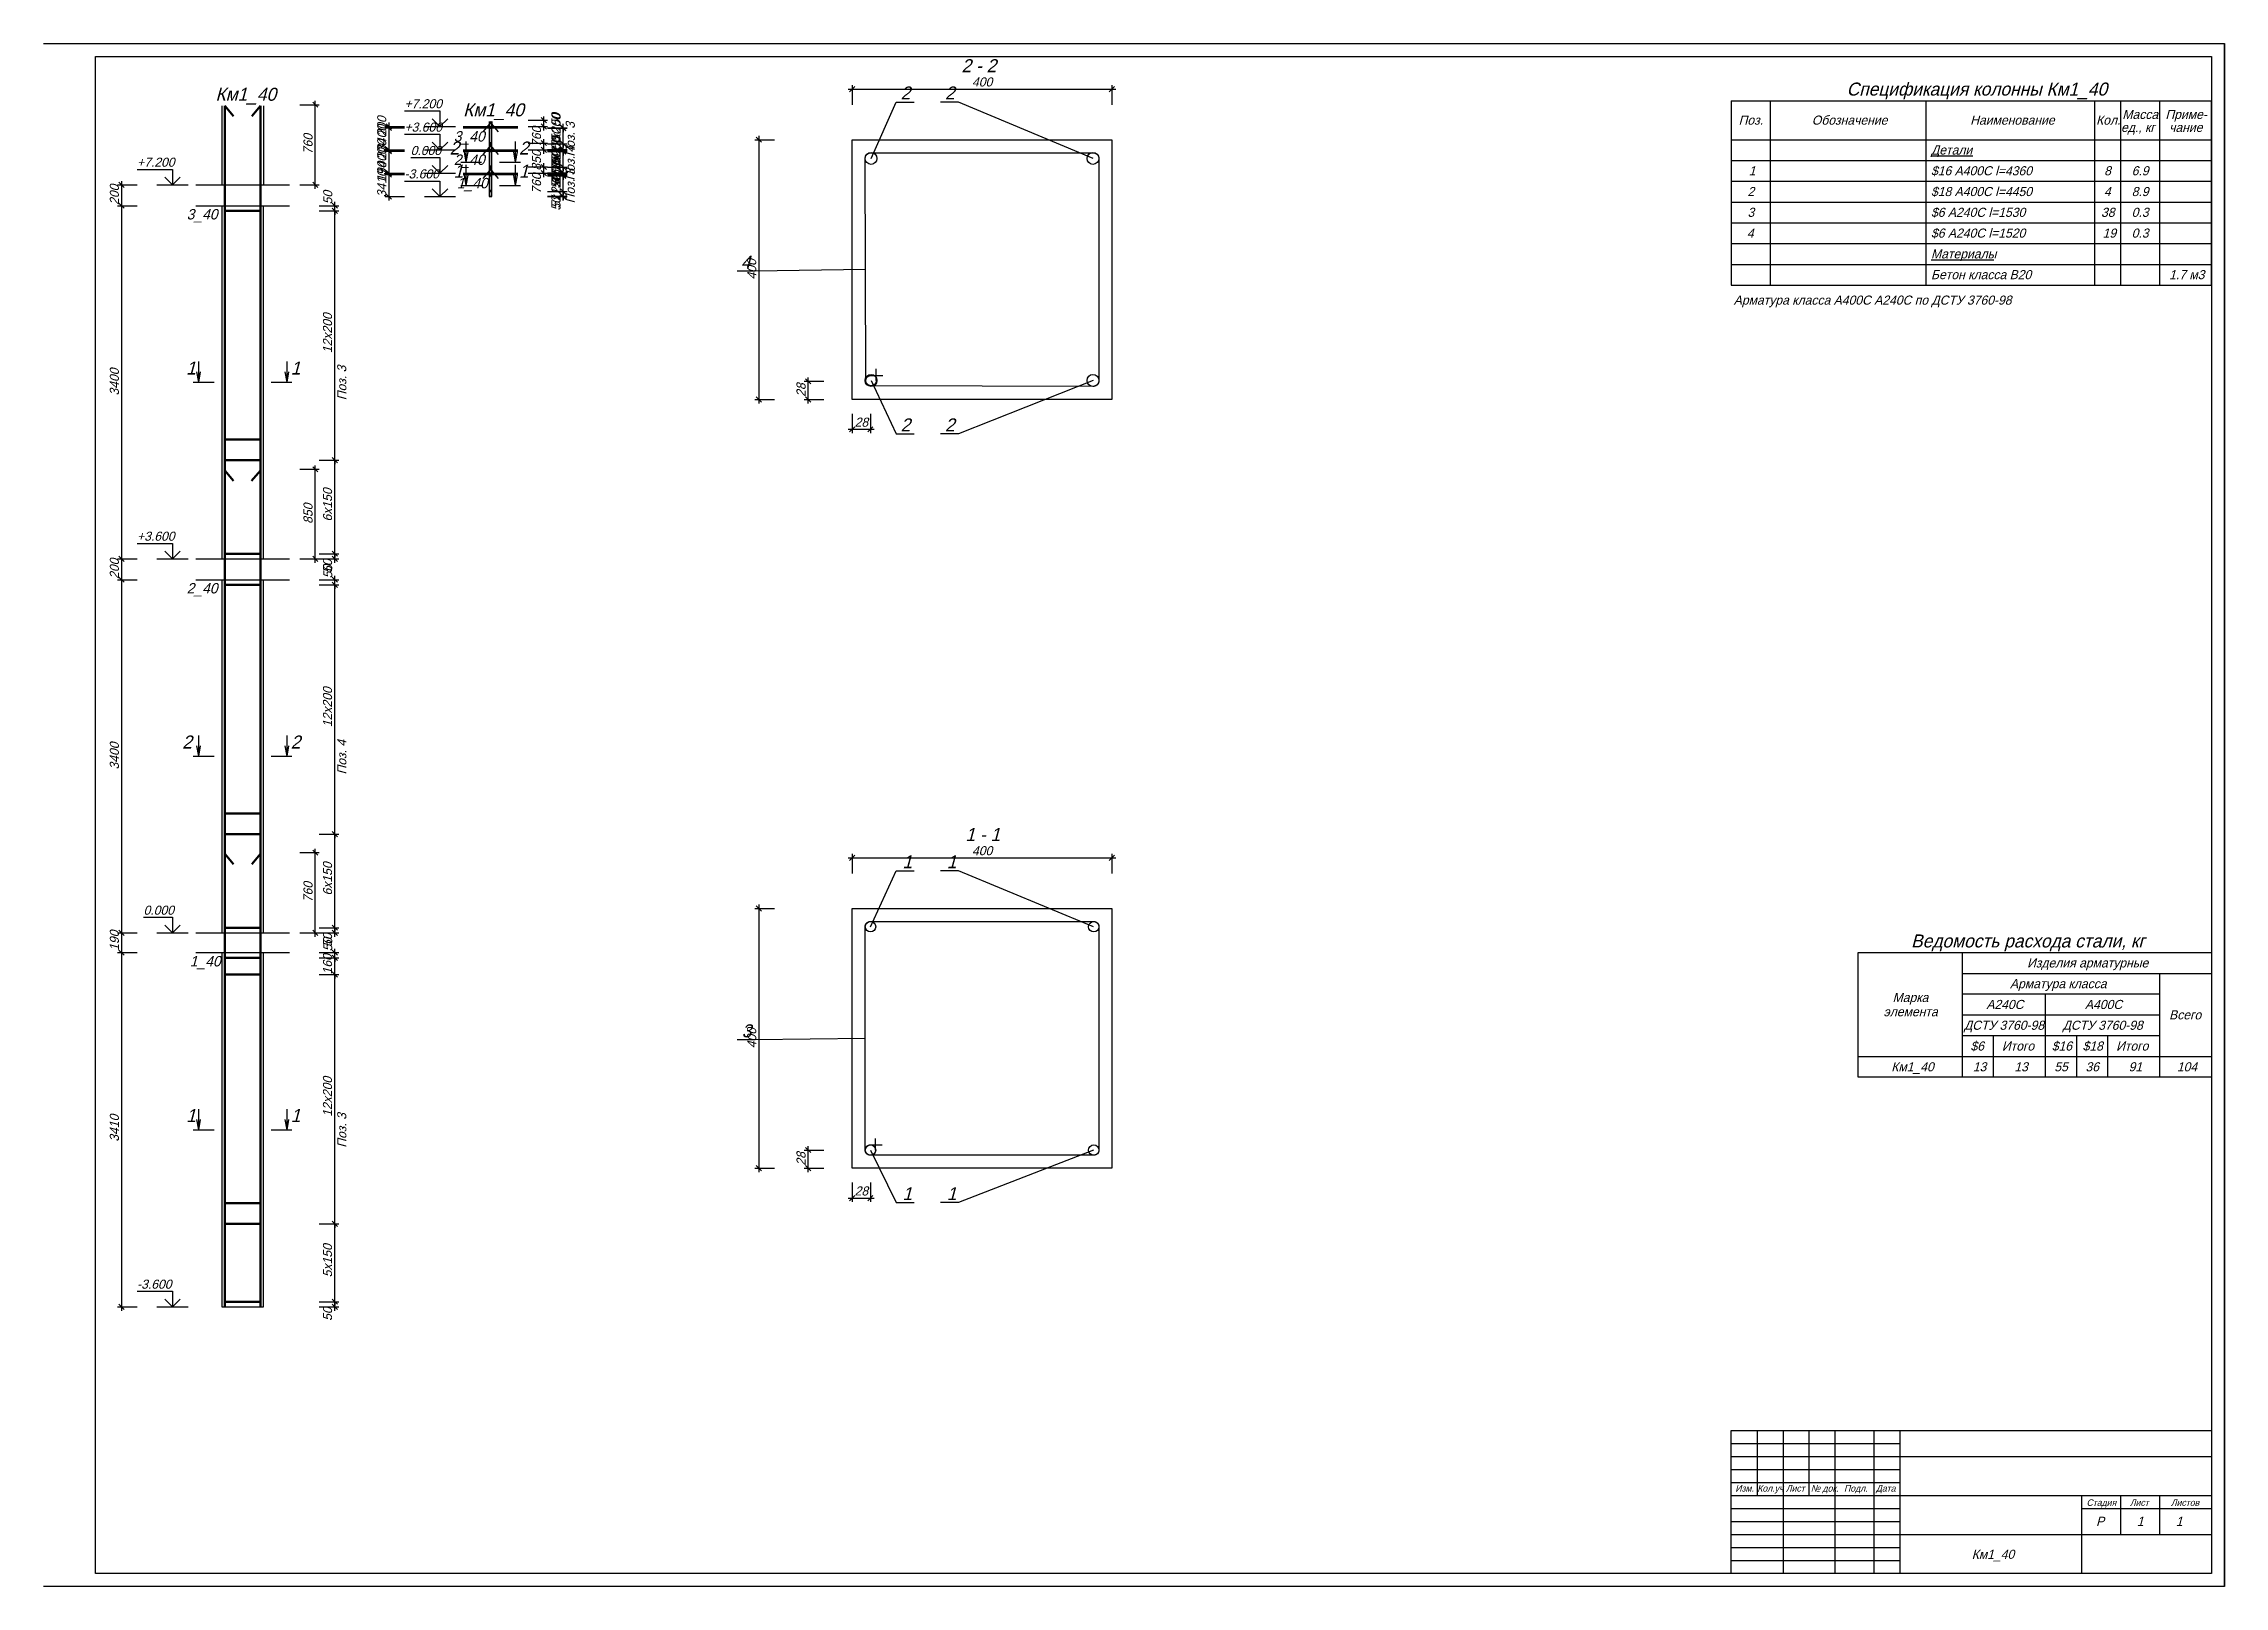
# Model space of a CAD drawing. Extents: x -483223 to 550073, y -164053 to -64662.
# Drawn here: x 382073 to 466073, y -124202 to -64802 of the extents above; entities that cross this region are included whole.
import ezdxf

# ---------------------------------------------------------------- set-up
doc = ezdxf.new("R2010")
doc.units = 0
doc.header["$MEASUREMENT"] = 0
doc.layers.get('0').update_dxf_attribs({"color": 40, "linetype": 'CONTINUOUS'})
for name, color, linetype in [('ARM', 3, 'CONTINUOUS'), ('OPAL', 4, 'CONTINUOUS'), ('OTM', 9, 'CONTINUOUS'), ('RAZM', 6, 'CONTINUOUS'), ('SHTAMP', 31, 'CONTINUOUS'), ('TAB', 2, 'CONTINUOUS'), ('TABL', 65, 'CONTINUOUS'), ('TEXT', 5, 'CONTINUOUS'), ('VEDST', 74, 'CONTINUOUS'), ('VYNOS', 3, 'CONTINUOUS')]:
    doc.layers.add(name, color=color, linetype=linetype)
doc.layers.add('АРМАТУРА', color=11, linetype='CONTINUOUS', lineweight=50)
doc.styles.add('MONOMAKH', font='MONOMAKH', dxfattribs={"height": 3})

msp = doc.modelspace()

# ---------------------------------------------------------------- texts
at = {"layer": 'OTM', "color": 7, "style": 'MONOMAKH', "oblique": 15}
for s, height, p in [('+7.200', 350, (395972.6753, -67291.5622)), ('+3.600', 350, (395972.6753, -68191.5622)), ('0.000', 350, (396212.6753, -69091.5622)), ('2', 500, (397712.6753, -69071.5622)), ('3_40', 400, (397872.6753, -68571.5622)), ('2', 500, (400382.6753, -69071.5622)), ('+7.200', 350, (385672.6753, -69541.5622)), ('-3.600', 350, (395972.6753, -69991.5622)), ('2_40', 400, (397872.6753, -69471.5622)), ('1', 500, (397862.6753, -69961.5622)), ('1', 500, (400382.6753, -69961.5622)), ('1_40', 400, (397992.6753, -70371.5622)), ('3_40', 400, (387582.6753, -71571.5622)), ('1', 500, (387562.6753, -77541.5622)), ('1', 500, (391592.6753, -77541.5622)), ('+3.600', 350, (385672.6753, -83941.5622)), ('2_40', 400, (387582.6753, -85971.5622)), ('2', 500, (387412.6753, -91941.5622)), ('2', 500, (391592.6753, -91941.5622)), ('0.000', 350, (385922.6753, -98341.5622)), ('1_40', 400, (387702.6753, -100331.5622)), ('1', 500, (387562.6753, -106321.5622)), ('1', 500, (391592.6753, -106321.5622)), ('-3.600', 350, (385672.6753, -112741.5622))]:
    msp.add_text(s, height=height, dxfattribs=at).set_placement(p)
for s, p in [('50', (401982.6753, -67991.5622)), ('12x200', (401982.6753, -69041.5622)), ('6x150', (401982.6753, -69331.5622)), ('Поз. 3', (402532.6753, -69151.5622)), ('50', (401982.6753, -68891.5622)), ('12x200', (401982.6753, -69941.5622)), ('50', (401982.6753, -69431.5622)), ('Поз. 4', (402532.6753, -70071.5622)), ('6x150', (401982.6753, -70231.5622)), ('50', (401982.6753, -69791.5622)), ('12x200', (401982.6753, -70871.5622)), ('160', (401982.6753, -70191.5622)), ('Поз. 3', (402532.6753, -70951.5622)), ('50', (393192.6753, -70991.5622)), ('50', (401982.6753, -70331.5622)), ('5x150', (401982.6753, -71141.5622)), ('50', (401982.6753, -71231.5622)), ('12x200', (393182.6753, -76721.5622)), ('Поз. 3', (393732.6753, -78531.5622)), ('6x150', (393182.6753, -83201.5622)), ('50', (393182.6753, -85181.5622)), ('50', (393192.6753, -85391.5622)), ('12x200', (393182.6753, -91121.5622)), ('Поз. 4', (393732.6753, -92941.5622)), ('6x150', (393182.6753, -97601.5622)), ('50', (393182.6753, -99581.5622)), ('160', (393182.6753, -100641.5622)), ('50', (393192.6753, -99751.5622)), ('12x200', (393182.6753, -106121.5622)), ('Поз. 3', (393732.6753, -107311.5622)), ('5x150', (393182.6753, -112301.5622)), ('50', (393182.6753, -113981.5622))]:
    msp.add_text(s, height=350, rotation=90, dxfattribs=at).set_placement(p)
at = {"layer": 'RAZM', "color": 7, "style": 'MONOMAKH', "oblique": 15}
for s, p in [('400', (417832.6753, -66451.5622)), ('28', (413312.6753, -79551.5622)), ('400', (417832.6753, -96051.5622)), ('28', (413312.6753, -109151.5622))]:
    msp.add_text(s, height=350, dxfattribs=at).set_placement(p)
for s, p in [('200', (395272.6753, -68381.5622)), ('3400', (395272.6753, -68971.5622)), ('760', (401232.6753, -68781.5622)), ('760', (392432.6753, -69061.5622)), ('200', (395272.6753, -69281.5622)), ('3400', (395272.6753, -69871.5622)), ('850', (401232.6753, -69691.5622)), ('190', (395272.6753, -70131.5622)), ('3410', (395272.6753, -70721.5622)), ('200', (384972.6753, -71011.5622)), ('760', (401232.6753, -70581.5622)), ('400', (409522.6753, -73881.5622)), ('3400', (384972.6753, -78351.5622)), ('28', (411422.6753, -78401.5622)), ('850', (392432.6753, -83291.5622)), ('200', (384972.6753, -85411.5622)), ('3400', (384972.6753, -92751.5622)), ('760', (392432.6753, -97861.5622)), ('190', (384972.6753, -99731.5622)), ('400', (409522.6753, -103481.5622)), ('3410', (384972.6753, -107081.5622)), ('28', (411422.6753, -108001.5622))]:
    msp.add_text(s, height=350, rotation=90, dxfattribs=at).set_placement(p)
at = {"layer": 'SHTAMP', "color": 7, "style": 'MONOMAKH', "oblique": 15}
for s, height, p in [('Изм.', 250, (447232.6753, -120551.5622)), ('Кол.уч', 250, (448082.6753, -120551.5622)), ('Лист', 250, (449182.6753, -120551.5622)), ('№ док.', 250, (450142.6753, -120551.5622)), ('Подл.', 250, (451422.6753, -120551.5622)), ('Дата', 250, (452652.6753, -120551.5622)), ('Стадия', 250, (460762.6753, -121101.5622)), ('Лист', 250, (462432.6753, -121101.5622)), ('Листов', 250, (464012.6753, -121101.5622)), ('Р', 350, (461132.6753, -121871.5622)), ('1', 350, (462702.6753, -121871.5622)), ('1', 350, (464202.6753, -121871.5622)), ('Км1_40', 350, (456342.6753, -123141.5622))]:
    msp.add_text(s, height=height, dxfattribs=at).set_placement(p)
at = {"layer": 'TAB', "color": 1, "style": 'MONOMAKH', "oblique": 15}
msp.add_text('Спецификация колонны Км1_40', height=500, dxfattribs=at).set_placement((451522.6753, -66801.5622))
at = {"layer": 'TAB', "color": 7, "style": 'MONOMAKH', "oblique": 15}
for s, p in [('Поз.', (447362.6753, -67921.5622)), ('Обозначение', (450182.6753, -67921.5622)), ('Наименование', (456282.6753, -67921.5622)), ('Кол.', (461132.6753, -67921.5622)), ('ед., кг', (462092.6753, -68201.5622)), ('Масса', (462142.6753, -67701.5622)), ('Приме-', (463802.6753, -67701.5622)), ('чание', (463942.6753, -68201.5622)), ('Детали', (454772.6753, -69071.5622)), ('1', (447752.6753, -69871.5622)), ('$16 A400C l=4360', (454772.6753, -69871.5622)), ('8', (461442.6753, -69871.5622)), ('6.9', (462502.6753, -69871.5622)), ('2', (447702.6753, -70671.5622)), ('$18 A400C l=4450', (454772.6753, -70671.5622)), ('4', (461432.6753, -70671.5622)), ('8.9', (462502.6753, -70671.5622)), ('3', (447702.6753, -71471.5622)), ('$6 A240C l=1530', (454772.6753, -71471.5622)), ('38', (461322.6753, -71471.5622)), ('0.3', (462502.6753, -71471.5622)), ('4', (447682.6753, -72271.5622)), ('$6 A240C l=1520', (454772.6753, -72271.5622)), ('19', (461382.6753, -72271.5622)), ('0.3', (462502.6753, -72271.5622)), ('Материалы', (454772.6753, -73071.5622)), ('Бетон класса B20', (454772.6753, -73871.5622)), ('1.7 м3', (463942.6753, -73871.5622)), ('Арматура класса A400C A240C по ДСТУ 3760-98', (447172.6753, -74851.5622))]:
    msp.add_text(s, height=350, dxfattribs=at).set_placement(p)
at = {"layer": 'TEXT', "color": 1, "style": 'MONOMAKH', "oblique": 15}
for s, p in [(' 2 - 2', (417242.6753, -65901.5622)), ('Км1_40', (388692.6753, -67001.5622)), ('Км1_40', (398232.6753, -67601.5622)), (' 1 - 1', (417392.6753, -95501.5622))]:
    msp.add_text(s, height=500, dxfattribs=at).set_placement(p)
at = {"layer": 'VEDST', "color": 1, "style": 'MONOMAKH', "oblique": 15}
msp.add_text('Ведомость расхода стали, кг', height=500, dxfattribs=at).set_placement((454002.6753, -99601.5622))
at = {"layer": 'VEDST', "color": 7, "style": 'MONOMAKH', "oblique": 15}
for s, p in [('Изделия арматурные', (458472.6753, -100371.5622)), ('Марка', (453292.6753, -101701.5622)), ('A240C', (456902.6753, -101971.5622)), ('Арматура класса', (457812.6753, -101171.5622)), ('A400C', (460702.6753, -101971.5622)), ('элемента', (452942.6753, -102251.5622)), ('ДСТУ 3760-98', (456042.6753, -102771.5622)), ('ДСТУ 3760-98', (459842.6753, -102771.5622)), ('Всего', (463942.6753, -102371.5622)), ('$6', (456292.6753, -103571.5622)), ('Итого', (457502.6753, -103571.5622)), ('$16', (459422.6753, -103571.5622)), ('$18', (460612.6753, -103571.5622)), ('Итого', (461902.6753, -103571.5622)), ('Км1_40', (453242.6753, -104371.5622)), ('13', (456382.6753, -104371.5622)), ('13', (457982.6753, -104371.5622)), ('55', (459522.6753, -104371.5622)), ('36', (460722.6753, -104371.5622)), ('91', (462382.6753, -104371.5622)), ('104', (464242.6753, -104371.5622))]:
    msp.add_text(s, height=350, dxfattribs=at).set_placement(p)
at = {"layer": 'VYNOS', "color": 7, "style": 'MONOMAKH', "oblique": 15}
for s, p in [('2', (415082.6753, -66951.5622)), ('2', (416792.6753, -66951.5622)), ('4', (408932.6753, -73461.5622)), ('2', (415082.6753, -79731.5622)), ('2', (416792.6753, -79731.5622)), ('1', (415152.6753, -96551.5622)), ('1', (416862.6753, -96551.5622)), ('3', (408962.6753, -103061.5622)), ('1', (415152.6753, -109331.5622)), ('1', (416862.6753, -109331.5622))]:
    msp.add_text(s, height=500, dxfattribs=at).set_placement(p)

# ---------------------------------------------------------------- linework, layer by layer
at = {"color": 7}
for p, q in [((382072.6753, -64801.5622), (466072.6753, -64801.5622)), ((384072.6753, -65301.5622), (465572.6753, -65301.5622)), ((384072.6753, -123701.5622), (384072.6753, -65301.5622)), ((465572.6753, -65301.5622), (465572.6753, -123701.5622)), ((466072.6753, -64801.5622), (466072.6753, -124201.5622)), ((466072.6753, -124201.5622), (466072.6753, -64801.5622)), ((466072.6753, -124201.5622), (382072.6753, -124201.5622)), ((465572.6753, -123701.5622), (384072.6753, -123701.5622))]:
    msp.add_line(p, q, dxfattribs=at)
at = {"layer": 'ARM', "color": 1}
for p, q in [((399330.674, -67801.5622), (398994.6739, -68197.5644)), ((399330.674, -67801.5622), (398994.6739, -68197.5644)), ((399244.6754, -68891.5646), (399244.6754, -67801.5622)), ((399244.6754, -67801.5622), (399580.6755, -68197.5644)), ((399244.6754, -68891.5646), (399244.6754, -67801.5622)), ((399244.6754, -67801.5622), (399580.6755, -68197.5644)), ((399330.674, -68891.5646), (399330.674, -67801.5622)), ((399330.674, -68891.5646), (399330.674, -67801.5622)), ((399330.4252, -68679.0646), (398994.4252, -69075.0607)), ((399330.4252, -68679.0646), (398994.4252, -69075.0607)), ((399244.6754, -68054.0646), (399330.674, -68054.0646)), ((399244.6754, -68604.0646), (399330.674, -68604.0646)), ((399244.6754, -68654.0646), (399330.674, -68654.0646)), ((399244.6754, -68879.0646), (399330.674, -68879.0646)), ((399244.9241, -69791.5646), (399244.9241, -68679.0646)), ((399244.9241, -68679.0646), (399580.9242, -69075.0607)), ((399244.9241, -69791.5646), (399244.9241, -68679.0646)), ((399244.9241, -68679.0646), (399580.9242, -69075.0607)), ((399330.4252, -69791.5646), (399330.4252, -68679.0646)), ((399330.4252, -69791.5646), (399330.4252, -68679.0646)), ((399330.674, -69601.5622), (398994.6739, -69997.5644)), ((399330.674, -69601.5622), (398994.6739, -69997.5644)), ((399244.6754, -70691.5646), (399244.6754, -69601.5622)), ((399244.6754, -69601.5622), (399580.6755, -69997.5644)), ((399244.6754, -70691.5646), (399244.6754, -69601.5622)), ((399244.6754, -69601.5622), (399580.6755, -69997.5644)), ((399244.9241, -68954.0646), (399330.4252, -68954.0646)), ((399244.9241, -69504.0646), (399330.4252, -69504.0646)), ((399244.9241, -69554.0646), (399330.4252, -69554.0646)), ((399330.674, -70691.5646), (399330.674, -69601.5622)), ((399330.674, -70691.5646), (399330.674, -69601.5622)), ((413718.6744, -69226.5622), (413718.708, -69222.6376)), ((413743.6744, -77776.5622), (413718.6744, -69226.5622)), ((413718.708, -69222.6376), (413718.8118, -69218.7131)), ((413718.8118, -69218.7131), (413718.9827, -69214.7946)), ((413718.9827, -69214.7946), (413719.2207, -69210.8762)), ((413719.2207, -69210.8762), (413719.5289, -69206.9638)), ((413719.5289, -69206.9638), (413719.9043, -69203.0576)), ((413719.9043, -69203.0576), (413720.3499, -69199.1574)), ((413720.3499, -69199.1574), (413720.8626, -69195.2634)), ((413720.8626, -69195.2634), (413721.4424, -69191.3815)), ((413721.4424, -69191.3815), (413722.0894, -69187.5119)), ((413722.0894, -69187.5119), (413722.8035, -69183.6545)), ((413722.8035, -69183.6545), (413723.5847, -69179.8093)), ((413723.5847, -69179.8093), (413724.4362, -69175.9763)), ((413724.4362, -69175.9763), (413725.3517, -69172.1555)), ((413725.3517, -69172.1555), (413726.3344, -69168.3591)), ((413726.3344, -69168.3591), (413727.3811, -69164.5749)), ((413727.3811, -69164.5749), (413728.495, -69160.809)), ((413728.495, -69160.809), (413729.676, -69157.0676)), ((413729.676, -69157.0676), (413730.9211, -69153.3444)), ((413730.9211, -69153.3444), (413732.2304, -69149.6457)), ((413732.2304, -69149.6457), (413733.6036, -69145.9714)), ((413733.6036, -69145.9714), (413735.041, -69142.3154)), ((413735.041, -69142.3154), (413736.5425, -69138.6899)), ((413736.5425, -69138.6899), (413738.108, -69135.0888)), ((413738.108, -69135.0888), (413739.7346, -69131.5183)), ((413739.7346, -69131.5183), (413741.4222, -69127.9782)), ((413741.4222, -69127.9782), (413743.174, -69124.4626)), ((413743.174, -69124.4626), (413744.9836, -69120.9836)), ((413744.9836, -69120.9836), (413746.8574, -69117.529)), ((413746.8574, -69117.529), (413748.7892, -69114.1171)), ((413748.7892, -69114.1171), (413750.7789, -69110.7297)), ((413750.7789, -69110.7297), (413752.8297, -69107.385)), ((413752.8297, -69107.385), (413754.9385, -69104.0768)), ((413754.9385, -69104.0768), (413757.1022, -69100.7993)), ((413757.1022, -69100.7993), (413759.3239, -69097.5644)), ((413759.3239, -69097.5644), (413761.6035, -69094.3723)), ((413761.6035, -69094.3723), (413763.9381, -69091.2106)), ((413763.9381, -69091.2106), (413766.3246, -69088.0978)), ((413766.3246, -69088.0978), (413768.766, -69085.0278)), ((413768.766, -69085.0278), (413771.2623, -69081.9943)), ((413771.2623, -69081.9943), (413773.8106, -69079.0097)), ((413773.8106, -69079.0097), (413776.4107, -69076.0739)), ((413776.4107, -69076.0739), (413779.0596, -69073.1747)), ((413779.0596, -69073.1747), (413781.7604, -69070.3305)), ((413781.7604, -69070.3305), (413784.5131, -69067.529)), ((413784.5131, -69067.529), (413787.3085, -69064.7763)), ((413787.3085, -69064.7763), (413790.1558, -69062.0725)), ((413790.1558, -69062.0725), (413793.0488, -69059.4174)), ((413793.0488, -69059.4174), (413795.9877, -69056.8173)), ((413795.9877, -69056.8173), (413798.9692, -69054.2661)), ((413798.9692, -69054.2661), (413801.9966, -69051.7697)), ((413801.9966, -69051.7697), (413805.0697, -69049.3222)), ((413805.0697, -69049.3222), (413808.1825, -69046.9357)), ((413808.1825, -69046.9357), (413811.335, -69044.5981)), ((413811.335, -69044.5981), (413814.5302, -69042.3154)), ((413814.5302, -69042.3154), (413817.762, -69040.0937)), ((413817.762, -69040.0937), (413821.0335, -69037.9269)), ((413821.0335, -69037.9269), (413824.3446, -69035.8151)), ((413824.3446, -69035.8151), (413827.6893, -69033.7582)), ((413827.6893, -69033.7582), (413831.0707, -69031.7685)), ((413831.0707, -69031.7685), (413834.4856, -69029.8337)), ((413834.4856, -69029.8337), (413837.9341, -69027.9599)), ((413837.9341, -69027.9599), (413841.4131, -69026.1411)), ((413841.4131, -69026.1411), (413844.9257, -69024.3893)), ((413844.9257, -69024.3893), (413848.4657, -69022.6987)), ((413848.4657, -69022.6987), (413852.0363, -69021.069)), ((413852.0363, -69021.069), (413855.6373, -69019.5004)), ((413855.6373, -69019.5004), (413859.2628, -69017.999)), ((413859.2628, -69017.999), (413862.9127, -69016.5585)), ((413862.9127, -69016.5585), (413866.587, -69015.1791)), ((413866.587, -69015.1791), (413870.2858, -69013.8669)), ((413870.2858, -69013.8669), (413874.0089, -69012.6218)), ((413874.0089, -69012.6218), (413877.7504, -69011.4377)), ((413877.7504, -69011.4377), (413881.5132, -69010.3207)), ((413881.5132, -69010.3207), (413885.2943, -69009.2709)), ((413885.2943, -69009.2709), (413889.0938, -69008.2822)), ((413889.0938, -69008.2822), (413892.9115, -69007.3666)), ((413892.9115, -69007.3666), (413896.7415, -69006.5122)), ((413896.7415, -69006.5122), (413900.5867, -69005.7248)), ((413900.5867, -69005.7248), (413904.4472, -69005.0107)), ((413904.4472, -69005.0107), (413908.3168, -69004.3576)), ((413908.3168, -69004.3576), (413912.1986, -69003.7778)), ((413912.1986, -69003.7778), (413916.0896, -69003.259)), ((413916.0896, -69003.259), (413919.9898, -69002.8134)), ((413919.9898, -69002.8134), (413923.896, -69002.435)), ((413923.896, -69002.435), (413927.8084, -69002.1237)), ((413927.8084, -69002.1237), (413931.7238, -69001.8796)), ((413931.7238, -69001.8796), (413935.6453, -69001.7087)), ((413935.6453, -69001.7087), (413939.5698, -69001.5988)), ((413939.5698, -69001.5988), (413943.4944, -69001.5622)), ((413943.4944, -69001.5622), (413943.6744, -69001.5622)), ((413943.6744, -69001.5622), (422493.6744, -69001.5622)), ((422493.6744, -69001.5622), (422497.599, -69001.5988)), ((422497.599, -69001.5988), (422501.5236, -69001.6965)), ((422501.5236, -69001.6965), (422505.4451, -69001.8674)), ((422505.4451, -69001.8674), (422509.3605, -69002.1115)), ((422509.3605, -69002.1115), (422513.2759, -69002.4167)), ((422513.2759, -69002.4167), (422517.1821, -69002.7951)), ((422517.1821, -69002.7951), (422521.0823, -69003.2407)), ((422521.0823, -69003.2407), (422524.9733, -69003.7473)), ((422524.9733, -69003.7473), (422528.8551, -69004.3271)), ((422528.8551, -69004.3271), (422532.7247, -69004.9802)), ((422532.7247, -69004.9802), (422536.5852, -69005.6943)), ((422536.5852, -69005.6943), (422540.4304, -69006.4755)), ((422540.4304, -69006.4755), (422544.2634, -69007.3239)), ((422544.2634, -69007.3239), (422548.0812, -69008.2394)), ((422548.0812, -69008.2394), (422551.8806, -69009.2221)), ((422551.8806, -69009.2221), (422555.6618, -69010.2719)), ((422555.6618, -69010.2719), (422559.4246, -69011.3828)), ((422559.4246, -69011.3828), (422563.1691, -69012.5607)), ((422563.1691, -69012.5607), (422566.8922, -69013.8059)), ((422566.8922, -69013.8059), (422570.5909, -69015.1181)), ((422570.5909, -69015.1181), (422574.2683, -69016.4914)), ((422574.2683, -69016.4914), (422577.9213, -69017.9318)), ((422577.9213, -69017.9318), (422581.5468, -69019.4333)), ((422581.5468, -69019.4333), (422585.1478, -69020.9958)), ((422585.1478, -69020.9958), (422588.7184, -69022.6193)), ((422588.7184, -69022.6193), (422592.2615, -69024.31)), ((422592.2615, -69024.31), (422595.7741, -69026.0617)), ((422595.7741, -69026.0617), (422599.2561, -69027.8745)), ((422599.2561, -69027.8745), (422602.7076, -69029.7482)), ((422602.7076, -69029.7482), (422606.1226, -69031.6769)), ((422606.1226, -69031.6769), (422609.5039, -69033.6667)), ((422609.5039, -69033.6667), (422612.8517, -69035.7175)), ((422612.8517, -69035.7175), (422616.1628, -69037.8232)), ((422616.1628, -69037.8232), (422619.4374, -69039.9899)), ((422619.4374, -69039.9899), (422622.6722, -69042.2116)), ((422622.6722, -69042.2116), (422625.8674, -69044.4943)), ((422625.8674, -69044.4943), (422629.023, -69046.8259)), ((422629.023, -69046.8259), (422632.1388, -69049.2123)), ((422632.1388, -69049.2123), (422635.2119, -69051.6538)), ((422635.2119, -69051.6538), (422638.2423, -69054.1501)), ((422638.2423, -69054.1501), (422641.2269, -69056.7014)), ((422641.2269, -69056.7014), (422644.1658, -69059.3015)), ((422644.1658, -69059.3015), (422647.0619, -69061.9504)), ((422647.0619, -69061.9504), (422649.9092, -69064.6481)), ((422649.9092, -69064.6481), (422652.7107, -69067.4008)), ((422652.7107, -69067.4008), (422655.4634, -69070.1962)), ((422655.4634, -69070.1962), (422658.1642, -69073.0466)), ((422658.1642, -69073.0466), (422660.8192, -69075.9396)), ((422660.8192, -69075.9396), (422663.4193, -69078.8754)), ((422663.4193, -69078.8754), (422665.9706, -69081.8601)), ((422665.9706, -69081.8601), (422668.47, -69084.8874)), ((422668.47, -69084.8874), (422670.9144, -69087.9575)), ((422670.9144, -69087.9575), (422673.304, -69091.0703)), ((422673.304, -69091.0703), (422675.6416, -69094.2258)), ((422675.6416, -69094.2258), (422677.9213, -69097.4179)), ((422677.9213, -69097.4179), (422680.146, -69100.6528)), ((422680.146, -69100.6528), (422682.3128, -69103.9243)), ((422682.3128, -69103.9243), (422684.4246, -69107.2324)), ((422684.4246, -69107.2324), (422686.4753, -69110.5771)), ((422686.4753, -69110.5771), (422688.4712, -69113.9584)), ((422688.4712, -69113.9584), (422690.406, -69117.3764)), ((422690.406, -69117.3764), (422692.2798, -69120.8249)), ((422692.2798, -69120.8249), (422694.0956, -69124.3039)), ((422694.0956, -69124.3039), (422695.8473, -69127.8134)), ((422695.8473, -69127.8134), (422697.538, -69131.3596)), ((422697.538, -69131.3596), (422699.1676, -69134.924)), ((422699.1676, -69134.924), (422700.7362, -69138.5251)), ((422700.7362, -69138.5251), (422702.2407, -69142.1506)), ((422702.2407, -69142.1506), (422703.6812, -69145.8005)), ((422703.6812, -69145.8005), (422705.0575, -69149.4748)), ((422705.0575, -69149.4748), (422706.3698, -69153.1735)), ((422706.3698, -69153.1735), (422707.6179, -69156.8967)), ((422707.6179, -69156.8967), (422708.802, -69160.6381)), ((422708.802, -69160.6381), (422709.919, -69164.404)), ((422709.919, -69164.404), (422710.9688, -69168.1821)), ((422710.9688, -69168.1821), (422711.9545, -69171.9846)), ((422711.9545, -69171.9846), (422712.8731, -69175.7993)), ((422712.8731, -69175.7993), (422713.7245, -69179.6323)), ((422713.7245, -69179.6323), (422714.5118, -69183.4775)), ((422714.5118, -69183.4775), (422715.229, -69187.3349)), ((422715.229, -69187.3349), (422715.879, -69191.2045)), ((422715.879, -69191.2045), (422716.4619, -69195.0864)), ((422716.4619, -69195.0864), (422716.9777, -69198.9804)), ((422716.9777, -69198.9804), (422717.4232, -69202.8806)), ((422717.4232, -69202.8806), (422717.8047, -69206.7868)), ((422717.8047, -69206.7868), (422718.1129, -69210.6992)), ((422718.1129, -69210.6992), (422718.3571, -69214.6115)), ((422718.3571, -69214.6115), (422718.531, -69218.5361)), ((422718.531, -69218.5361), (422718.6378, -69222.4606)), ((422718.6378, -69222.4606), (422718.6744, -69226.3852)), ((422718.6744, -69226.3852), (422718.6744, -69226.5622)), ((422718.6744, -69226.5622), (422718.6744, -77776.5622)), ((399244.6754, -69851.5622), (399330.674, -69851.5622)), ((399244.6754, -69891.5646), (399330.674, -69891.5646)), ((399244.6754, -70441.5646), (399330.674, -70441.5646)), ((399244.6754, -70491.5646), (399330.674, -70491.5646)), ((399244.9241, -69779.0646), (399330.4252, -69779.0646)), ((399244.6754, -70679.0646), (399330.674, -70679.0646)), ((413743.6744, -77776.7209), (413743.7019, -77773.2327)), ((413743.6744, -77776.8796), (413743.6744, -77776.5622)), ((413743.708, -77780.2091), (413743.6744, -77776.7209)), ((413743.7111, -77780.3708), (413743.6744, -77776.8796)), ((413743.7019, -77773.2327), (413743.7904, -77769.7446)), ((413743.8026, -77783.6972), (413743.708, -77780.2091)), ((413743.8087, -77783.8559), (413743.7111, -77780.3708)), ((413743.7904, -77769.7446), (413743.9399, -77766.2595)), ((413743.9552, -77787.1823), (413743.8026, -77783.6972)), ((413743.9644, -77787.341), (413743.8087, -77783.8559)), ((413743.9399, -77766.2595), (413744.1505, -77762.7744)), ((413744.1719, -77790.6644), (413743.9552, -77787.1823)), ((413744.1841, -77790.8261), (413743.9644, -77787.341)), ((413744.1505, -77762.7744), (413744.4221, -77759.2984)), ((413744.4496, -77794.1403), (413744.1719, -77790.6644)), ((413744.4618, -77794.3021), (413744.1841, -77790.8261)), ((413744.4221, -77759.2984), (413744.7517, -77755.8255)), ((413744.7853, -77797.6132), (413744.4496, -77794.1403)), ((413744.8036, -77797.775), (413744.4618, -77794.3021)), ((413744.7517, -77755.8255), (413745.1454, -77752.3587)), ((413745.182, -77801.08), (413744.7853, -77797.6132)), ((413745.2034, -77801.2387), (413744.8036, -77797.775)), ((413745.1454, -77752.3587), (413745.5971, -77748.9011)), ((413745.6398, -77804.5407), (413745.182, -77801.08)), ((413745.6642, -77804.6994), (413745.2034, -77801.2387)), ((413745.5971, -77748.9011), (413746.1097, -77745.4465)), ((413746.1586, -77807.9892), (413745.6398, -77804.5407)), ((413746.183, -77808.1479), (413745.6642, -77804.6994)), ((413746.1097, -77745.4465), (413746.6835, -77742.0071)), ((413746.7384, -77811.4316), (413746.1586, -77807.9892)), ((413746.7659, -77811.5903), (413746.183, -77808.1479)), ((413746.6835, -77742.0071), (413747.3152, -77738.5739)), ((413747.3762, -77814.8618), (413746.7384, -77811.4316)), ((413747.4067, -77815.0174), (413746.7659, -77811.5903)), ((413747.3152, -77738.5739), (413748.0079, -77735.1559)), ((413748.072, -77818.2797), (413747.3762, -77814.8618)), ((413748.1056, -77818.4354), (413747.4067, -77815.0174)), ((413748.0079, -77735.1559), (413748.7587, -77731.7502)), ((413748.8319, -77821.6855), (413748.072, -77818.2797)), ((413748.8685, -77821.8411), (413748.1056, -77818.4354)), ((413748.7587, -77731.7502), (413749.5704, -77728.3566)), ((413749.6467, -77825.076), (413748.8319, -77821.6855)), ((413749.6864, -77825.2316), (413748.8685, -77821.8411)), ((413749.5704, -77728.3566), (413750.4402, -77724.9753)), ((413750.5226, -77828.4543), (413749.6467, -77825.076)), ((413750.5653, -77828.6069), (413749.6864, -77825.2316)), ((413750.4402, -77724.9753), (413751.371, -77721.6153)), ((413751.4595, -77831.8143), (413750.5226, -77828.4543)), ((413751.5022, -77831.9699), (413750.5653, -77828.6069)), ((413751.371, -77721.6153), (413752.3597, -77718.2675)), ((413752.4513, -77835.159), (413751.4595, -77831.8143)), ((413752.4971, -77835.3146), (413751.5022, -77831.9699)), ((413752.3597, -77718.2675), (413753.4034, -77714.9411)), ((413753.5011, -77838.4854), (413752.4513, -77835.159)), ((413753.553, -77838.638), (413752.4971, -77835.3146)), ((413753.4034, -77714.9411), (413754.5082, -77711.6299)), ((413754.6119, -77841.7935), (413753.5011, -77838.4854)), ((413754.6638, -77841.9461), (413753.553, -77838.638)), ((413754.5082, -77711.6299), (413755.6709, -77708.3402)), ((413755.7777, -77845.0803), (413754.6119, -77841.7935)), ((413755.8326, -77845.2329), (413754.6638, -77841.9461)), ((413755.6709, -77708.3402), (413756.8886, -77705.0717)), ((413757.0015, -77848.3487), (413755.7777, -77845.0803)), ((413757.0595, -77848.4982), (413755.8326, -77845.2329)), ((413756.8886, -77705.0717), (413758.1642, -77701.8247)), ((413758.2832, -77851.5927), (413757.0015, -77848.3487)), ((413758.3412, -77851.7423), (413757.0595, -77848.4982)), ((413758.1642, -77701.8247), (413759.4948, -77698.602)), ((413759.6199, -77854.8154), (413758.2832, -77851.5927)), ((413759.6809, -77854.9649), (413758.3412, -77851.7423)), ((413759.4948, -77698.602), (413760.8833, -77695.3976)), ((413761.0115, -77858.0136), (413759.6199, -77854.8154)), ((413761.0786, -77858.1601), (413759.6809, -77854.9649)), ((413760.8833, -77695.3976), (413762.3268, -77692.2238)), ((413762.4611, -77861.1874), (413761.0115, -77858.0136)), ((413762.5282, -77861.3339), (413761.0786, -77858.1601)), ((413762.3268, -77692.2238), (413763.8252, -77689.0744)), ((413763.9656, -77864.3369), (413762.4611, -77861.1874)), ((413764.0358, -77864.4833), (413762.5282, -77861.3339)), ((413763.8252, -77689.0744), (413765.3785, -77685.9494)), ((413765.522, -77867.4588), (413763.9656, -77864.3369)), ((413765.5952, -77867.6022), (413764.0358, -77864.4833)), ((413765.3785, -77685.9494), (413766.9868, -77682.8519)), ((413767.1364, -77870.5502), (413765.522, -77867.4588)), ((413767.2127, -77870.6937), (413765.5952, -77867.6022)), ((413766.9868, -77682.8519), (413768.65, -77679.7849)), ((413768.8026, -77873.6173), (413767.1364, -77870.5502)), ((413768.8789, -77873.7576), (413767.2127, -77870.6937)), ((413768.65, -77679.7849), (413770.3621, -77676.7453)), ((413770.5208, -77876.6538), (413768.8026, -77873.6173)), ((413770.6032, -77876.7941), (413768.8789, -77873.7576)), ((413770.3621, -77676.7453), (413772.1321, -77673.7363)), ((413772.2938, -77879.6567), (413770.5208, -77876.6538)), ((413772.3762, -77879.7971), (413770.6032, -77876.7941)), ((413772.1321, -77673.7363), (413773.9509, -77670.7608)), ((413774.1188, -77882.6321), (413772.2938, -77879.6567)), ((413774.2042, -77882.7695), (413772.3762, -77879.7971)), ((413773.9509, -77670.7608), (413775.8217, -77667.8159)), ((413775.9956, -77885.574), (413774.1188, -77882.6321)), ((413776.0811, -77885.7083), (413774.2042, -77882.7695)), ((413775.8217, -77667.8159), (413777.7443, -77664.9045)), ((413777.9213, -77888.4824), (413775.9956, -77885.574)), ((413778.0128, -77888.6166), (413776.0811, -77885.7083)), ((413777.7443, -77664.9045), (413779.7188, -77662.0297)), ((413779.8988, -77891.3571), (413777.9213, -77888.4824)), ((413779.9904, -77891.4883), (413778.0128, -77888.6166)), ((413779.7188, -77662.0297), (413781.739, -77659.1855)), ((413781.9252, -77894.1953), (413779.8988, -77891.3571)), ((413782.0198, -77894.3234), (413779.9904, -77891.4883)), ((413781.739, -77659.1855), (413783.8112, -77656.3779)), ((413784.0034, -77896.9998), (413781.9252, -77894.1953)), ((413784.1011, -77897.1249), (413782.0198, -77894.3234)), ((413783.8112, -77656.3779), (413785.9321, -77653.6069)), ((413786.1274, -77899.7678), (413784.0034, -77896.9998)), ((413786.2282, -77899.8929), (413784.1011, -77897.1249)), ((413785.9321, -77653.6069), (413788.1019, -77650.8756)), ((413788.3003, -77902.496), (413786.1274, -77899.7678)), ((413788.401, -77902.6181), (413786.2282, -77899.8929)), ((413788.1019, -77650.8756), (413790.3175, -77648.1809)), ((413790.522, -77905.1877), (413788.3003, -77902.496)), ((413790.6257, -77905.3098), (413788.401, -77902.6181)), ((413790.3175, -77648.1809), (413792.5819, -77645.5258)), ((413792.7894, -77907.8366), (413790.522, -77905.1877)), ((413792.8932, -77907.9587), (413790.6257, -77905.3098)), ((413792.5819, -77645.5258), (413794.889, -77642.9105)), ((413795.1027, -77910.4489), (413792.7894, -77907.8366)), ((413795.2095, -77910.571), (413792.8932, -77907.9587)), ((413794.889, -77642.9105), (413797.242, -77640.3348)), ((413797.4586, -77913.0216), (413795.1027, -77910.4489)), ((413797.5685, -77913.1406), (413795.2095, -77910.571)), ((413797.242, -77640.3348), (413799.6406, -77637.8018)), ((413799.8634, -77915.5515), (413797.4586, -77913.0216)), ((413799.9733, -77915.6674), (413797.5685, -77913.1406)), ((413799.6406, -77637.8018), (413802.0851, -77635.3085)), ((413802.3079, -77918.0386), (413799.8634, -77915.5515)), ((413802.4208, -77918.1516), (413799.9733, -77915.6674)), ((413802.0851, -77635.3085), (413804.5692, -77632.861)), ((413804.7981, -77920.4831), (413802.3079, -77918.0386)), ((413804.9141, -77920.593), (413802.4208, -77918.1516)), ((413804.5692, -77632.861), (413807.0961, -77630.4562)), ((413807.328, -77922.8818), (413804.7981, -77920.4831)), ((413807.447, -77922.9916), (413804.9141, -77920.593)), ((413807.0961, -77630.4562), (413809.6657, -77628.0972)), ((413809.9037, -77925.2408), (413807.328, -77922.8818)), ((413810.0227, -77925.3476), (413807.447, -77922.9916)), ((413809.6657, -77628.0972), (413812.278, -77625.7809)), ((413812.516, -77927.551), (413809.9037, -77925.2408)), ((413812.6381, -77927.6547), (413810.0227, -77925.3476)), ((413812.278, -77625.7809), (413814.9269, -77623.5104)), ((413815.171, -77929.8154), (413812.516, -77927.551)), ((413815.2931, -77929.9191), (413812.6381, -77927.6547)), ((413814.9269, -77623.5104), (413817.6155, -77621.2888)), ((413817.8627, -77932.034), (413815.171, -77929.8154)), ((413817.9878, -77932.1347), (413815.2931, -77929.9191)), ((413817.6155, -77621.2888), (413820.3438, -77619.1159)), ((413820.594, -77934.2038), (413817.8627, -77932.034)), ((413820.7191, -77934.3015), (413817.9878, -77932.1347)), ((413820.3438, -77619.1159), (413823.1086, -77616.9858)), ((413823.3619, -77936.3278), (413820.594, -77934.2038)), ((413823.4901, -77936.4255), (413820.7191, -77934.3015)), ((413823.1086, -77616.9858), (413825.9102, -77614.9106)), ((413826.1665, -77938.403), (413823.3619, -77936.3278)), ((413826.2977, -77938.4946), (413823.4901, -77936.4255)), ((413825.9102, -77614.9106), (413828.7483, -77612.8781)), ((413829.0077, -77940.4294), (413826.1665, -77938.403)), ((413829.1389, -77940.5209), (413826.2977, -77938.4946)), ((413828.7483, -77612.8781), (413831.6231, -77610.9006)), ((413831.8855, -77942.4008), (413829.0077, -77940.4294)), ((413832.0167, -77942.4924), (413829.1389, -77940.5209)), ((413831.6231, -77610.9006), (413834.5283, -77608.9719)), ((413834.7938, -77944.3295), (413831.8855, -77942.4008)), ((413834.9281, -77944.415), (413832.0167, -77942.4924)), ((413834.5283, -77608.9719), (413837.4672, -77607.092)), ((413837.7388, -77946.2033), (413834.7938, -77944.3295)), ((413837.8731, -77946.2857), (413834.9281, -77944.415)), ((413837.4672, -77607.092), (413840.4396, -77605.267)), ((413840.7142, -77948.0222), (413837.7388, -77946.2033)), ((413840.8516, -77948.1076), (413837.8731, -77946.2857)), ((413840.4396, -77605.267), (413843.4456, -77603.4909)), ((413843.7202, -77949.7922), (413840.7142, -77948.0222)), ((413843.8576, -77949.8715), (413840.8516, -77948.1076)), ((413843.4456, -77603.4909), (413846.479, -77601.7697)), ((413846.7567, -77951.5103), (413843.7202, -77949.7922)), ((413846.8971, -77951.5866), (413843.8576, -77949.8715)), ((413846.479, -77601.7697), (413849.543, -77600.0974)), ((413849.8237, -77953.1735), (413846.7567, -77951.5103)), ((413849.9641, -77953.2498), (413846.8971, -77951.5866)), ((413849.543, -77600.0974), (413852.6344, -77598.483)), ((413852.9182, -77954.7849), (413849.8237, -77953.1735)), ((413853.0617, -77954.8581), (413849.9641, -77953.2498)), ((413852.6344, -77598.483), (413855.7564, -77596.9235)), ((413856.0402, -77956.3413), (413852.9182, -77954.7849)), ((413856.1836, -77956.4114), (413853.0617, -77954.8581)), ((413855.7564, -77596.9235), (413858.9027, -77595.416)), ((413859.1896, -77957.8427), (413856.0402, -77956.3413)), ((413859.3361, -77957.9099), (413856.1836, -77956.4114)), ((413858.9027, -77595.416), (413862.0735, -77593.9664)), ((413862.3665, -77959.2893), (413859.1896, -77957.8427)), ((413862.5099, -77959.3533), (413859.3361, -77957.9099)), ((413862.0735, -77593.9664), (413865.2717, -77592.5717)), ((413865.5647, -77960.6809), (413862.3665, -77959.2893)), ((413865.7112, -77960.7419), (413862.5099, -77959.3533)), ((413865.2717, -77592.5717), (413868.4944, -77591.2289)), ((413868.7874, -77962.0114), (413865.5647, -77960.6809)), ((413868.9369, -77962.0725), (413865.7112, -77960.7419)), ((413868.4944, -77591.2289), (413871.7384, -77589.9472)), ((413872.0344, -77963.2932), (413868.7874, -77962.0114)), ((413872.184, -77963.3481), (413868.9369, -77962.0725)), ((413871.7384, -77589.9472), (413875.0038, -77588.7204)), ((413875.3029, -77964.5139), (413872.0344, -77963.2932)), ((413875.4524, -77964.5688), (413872.184, -77963.3481)), ((413875.0038, -77588.7204), (413878.2905, -77587.5516)), ((413878.5927, -77965.6766), (413875.3029, -77964.5139)), ((413878.7422, -77965.7285), (413875.4524, -77964.5688)), ((413878.2905, -77587.5516), (413881.5986, -77586.4407)), ((413881.9008, -77966.7844), (413878.5927, -77965.6766)), ((413882.0534, -77966.8332), (413878.7422, -77965.7285)), ((413881.5986, -77586.4407), (413884.9251, -77585.3848)), ((413885.2272, -77967.8311), (413881.9008, -77966.7844)), ((413885.3798, -77967.8769), (413882.0534, -77966.8332)), ((413884.9251, -77585.3848), (413888.2667, -77584.39)), ((413888.575, -77968.8229), (413885.2272, -77967.8311)), ((413888.7275, -77968.8657), (413885.3798, -77967.8769)), ((413888.2667, -77584.39), (413891.6298, -77583.4531)), ((413891.9349, -77969.7537), (413888.575, -77968.8229)), ((413892.0906, -77969.7934), (413888.7275, -77968.8657)), ((413891.6298, -77583.4531), (413895.005, -77582.5742)), ((413895.3132, -77970.6265), (413891.9349, -77969.7537)), ((413895.4689, -77970.6662), (413892.0906, -77969.7934)), ((413895.005, -77582.5742), (413898.3955, -77581.7563)), ((413898.7068, -77971.4414), (413895.3132, -77970.6265)), ((413898.8624, -77971.478), (413895.4689, -77970.6662)), ((413898.3955, -77581.7563), (413901.8013, -77580.9934)), ((413902.1126, -77972.1982), (413898.7068, -77971.4414)), ((413902.2682, -77972.2287), (413898.8624, -77971.478)), ((413901.8013, -77580.9934), (413905.2192, -77580.2945)), ((413905.5305, -77972.8909), (413902.1126, -77972.1982)), ((413905.6892, -77972.9215), (413902.2682, -77972.2287)), ((413905.2192, -77580.2945), (413908.6494, -77579.6536)), ((413908.9607, -77973.5288), (413905.5305, -77972.8909)), ((413909.1194, -77973.5532), (413905.6892, -77972.9215)), ((413908.6494, -77579.6536), (413912.0888, -77579.0707)), ((413912.4031, -77974.1025), (413908.9607, -77973.5288)), ((413912.5618, -77974.1269), (413909.1194, -77973.5532)), ((413912.0888, -77579.0707), (413915.5372, -77578.5519)), ((413915.8546, -77974.6182), (413912.4031, -77974.1025)), ((413916.0103, -77974.6396), (413912.5618, -77974.1269)), ((413915.5372, -77578.5519), (413918.9979, -77578.0911)), ((413919.3123, -77975.0729), (413915.8546, -77974.6182)), ((413919.471, -77975.0913), (413916.0103, -77974.6396)), ((413918.9979, -77578.0911), (413922.4617, -77577.6914)), ((413922.7791, -77975.4697), (413919.3123, -77975.0729)), ((413922.9378, -77975.4849), (413919.471, -77975.0913)), ((413922.4617, -77577.6914), (413925.9346, -77577.3496)), ((413926.252, -77975.8023), (413922.7791, -77975.4697)), ((413926.4107, -77975.8176), (413922.9378, -77975.4849)), ((413925.9346, -77577.3496), (413929.4136, -77577.0718)), ((413929.731, -77976.0739), (413926.252, -77975.8023)), ((413929.8897, -77976.0861), (413926.4107, -77975.8176)), ((413929.4136, -77577.0718), (413932.8956, -77576.8521)), ((413933.213, -77976.2875), (413929.731, -77976.0739)), ((413933.3717, -77976.2967), (413929.8897, -77976.0861)), ((413932.8956, -77576.8521), (413936.3807, -77576.6965)), ((413936.6981, -77976.4401), (413933.213, -77976.2875)), ((413936.8568, -77976.4462), (413933.3717, -77976.2967)), ((413936.3807, -77576.6965), (413939.8659, -77576.5988)), ((413940.1863, -77976.5317), (413936.6981, -77976.4401)), ((413940.345, -77976.5347), (413936.8568, -77976.4462)), ((413939.8659, -77576.5988), (413943.3571, -77576.5622)), ((413943.6744, -77976.5622), (413940.1863, -77976.5317)), ((413943.8331, -77976.5622), (413940.345, -77976.5347)), ((413943.3571, -77576.5622), (413943.6744, -77576.5622)), ((413943.6744, -77576.5622), (414393.6744, -77576.5622)), ((422493.6744, -78001.5622), (413943.6744, -77976.5622)), ((413947.3213, -77976.5286), (413943.8331, -77976.5622)), ((413950.8095, -77976.434), (413947.3213, -77976.5286)), ((413954.2946, -77976.2814), (413950.8095, -77976.434)), ((413957.7766, -77976.0648), (413954.2946, -77976.2814)), ((413961.2556, -77975.7871), (413957.7766, -77976.0648)), ((413964.7285, -77975.4514), (413961.2556, -77975.7871)), ((413968.1953, -77975.0546), (413964.7285, -77975.4514)), ((413971.653, -77974.5969), (413968.1953, -77975.0546)), ((413975.1014, -77974.0781), (413971.653, -77974.5969)), ((413978.5438, -77973.4982), (413975.1014, -77974.0781)), ((413981.974, -77972.8604), (413978.5438, -77973.4982)), ((413985.392, -77972.1616), (413981.974, -77972.8604)), ((413988.7977, -77971.4047), (413985.392, -77972.1616)), ((413992.1882, -77970.5869), (413988.7977, -77971.4047)), ((413995.5665, -77969.7141), (413992.1882, -77970.5869)), ((413998.9265, -77968.7802), (413995.5665, -77969.7141)), ((414002.2712, -77967.7853), (413998.9265, -77968.7802)), ((414005.5977, -77966.7355), (414002.2712, -77967.7853)), ((414008.9058, -77965.6247), (414005.5977, -77966.7355)), ((414012.1956, -77964.4589), (414008.9058, -77965.6247)), ((414015.4609, -77963.2352), (414012.1956, -77964.4589)), ((414018.708, -77961.9534), (414015.4609, -77963.2352)), ((414021.9307, -77960.6168), (414018.708, -77961.9534)), ((414025.1289, -77959.2221), (414021.9307, -77960.6168)), ((414028.3027, -77957.7756), (414025.1289, -77959.2221)), ((414031.4491, -77956.2711), (414028.3027, -77957.7756)), ((414034.5711, -77954.7116), (414031.4491, -77956.2711)), ((414037.6655, -77953.1003), (414034.5711, -77954.7116)), ((414040.7295, -77951.434), (414037.6655, -77953.1003)), ((414043.766, -77949.7128), (414040.7295, -77951.434)), ((414046.772, -77947.9428), (414043.766, -77949.7128)), ((414049.7444, -77946.1179), (414046.772, -77947.9428)), ((414052.6863, -77944.241), (414049.7444, -77946.1179)), ((414055.5946, -77942.3154), (414052.6863, -77944.241)), ((414058.4694, -77940.3378), (414055.5946, -77942.3154)), ((414061.3075, -77938.3115), (414058.4694, -77940.3378)), ((414064.1121, -77936.2332), (414061.3075, -77938.3115)), ((414066.88, -77934.1061), (414064.1121, -77936.2332)), ((414069.6083, -77931.9333), (414066.88, -77934.1061)), ((414072.2999, -77929.7147), (414069.6083, -77931.9333)), ((414074.9519, -77927.4472), (414072.2999, -77929.7147)), ((414077.5642, -77925.134), (414074.9519, -77927.4472)), ((414080.1338, -77922.778), (414077.5642, -77925.134)), ((414082.6637, -77920.3732), (414080.1338, -77922.778)), ((414085.1509, -77917.9257), (414082.6637, -77920.3732)), ((414087.5953, -77915.4385), (414085.1509, -77917.9257)), ((414089.9971, -77912.9056), (414087.5953, -77915.4385)), ((414092.353, -77910.333), (414089.9971, -77912.9056)), ((414094.6632, -77907.7206), (414092.353, -77910.333)), ((414096.9276, -77905.0656), (414094.6632, -77907.7206)), ((414099.1462, -77902.374), (414096.9276, -77905.0656)), ((414101.3191, -77899.6396), (414099.1462, -77902.374)), ((414103.4401, -77896.8747), (414101.3191, -77899.6396)), ((414105.5153, -77894.0671), (414103.4401, -77896.8747)), ((414107.5416, -77891.2289), (414105.5153, -77894.0671)), ((414109.5161, -77888.3511), (414107.5416, -77891.2289)), ((414111.4418, -77885.4428), (414109.5161, -77888.3511)), ((414113.3156, -77882.4979), (414111.4418, -77885.4428)), ((414115.1375, -77879.5224), (414113.3156, -77882.4979)), ((414116.9075, -77876.5164), (414115.1375, -77879.5224)), ((414118.6226, -77873.4799), (414116.9075, -77876.5164)), ((414120.2858, -77870.4129), (414118.6226, -77873.4799)), ((414121.8971, -77867.3184), (414120.2858, -77870.4129)), ((414123.4535, -77864.1965), (414121.8971, -77867.3184)), ((414124.955, -77861.0471), (414123.4535, -77864.1965)), ((414126.4015, -77857.8702), (414124.955, -77861.0471)), ((414127.79, -77854.6689), (414126.4015, -77857.8702)), ((414129.1267, -77851.4462), (414127.79, -77854.6689)), ((414130.4054, -77848.1992), (414129.1267, -77851.4462)), ((414131.6261, -77844.9338), (414130.4054, -77848.1992)), ((414132.7888, -77841.644), (414131.6261, -77844.9338)), ((414133.8966, -77838.3359), (414132.7888, -77841.644)), ((414134.9434, -77835.0095), (414133.8966, -77838.3359)), ((414135.9352, -77831.6647), (414134.9434, -77835.0095)), ((414136.866, -77828.3017), (414135.9352, -77831.6647)), ((414137.7388, -77824.9204), (414136.866, -77828.3017)), ((414138.5536, -77821.5299), (414137.7388, -77824.9204)), ((414139.3074, -77818.1241), (414138.5536, -77821.5299)), ((414140.0032, -77814.7031), (414139.3074, -77818.1241)), ((414140.6379, -77811.2729), (414140.0032, -77814.7031)), ((414141.2147, -77807.8336), (414140.6379, -77811.2729)), ((414141.7305, -77804.382), (414141.2147, -77807.8336)), ((414142.1852, -77800.9244), (414141.7305, -77804.382)), ((414142.5789, -77797.4576), (414142.1852, -77800.9244)), ((414142.9146, -77793.9847), (414142.5789, -77797.4576)), ((414143.1892, -77790.5057), (414142.9146, -77793.9847)), ((414143.3998, -77787.0236), (414143.1892, -77790.5057)), ((414143.5524, -77783.5385), (414143.3998, -77787.0236)), ((414143.6439, -77780.0504), (414143.5524, -77783.5385)), ((414143.6744, -77776.5622), (414143.6439, -77780.0504)), ((414143.6744, -77776.5622), (414143.6744, -77326.5622)), ((422493.8545, -78001.5622), (422493.6744, -78001.5622)), ((422497.7791, -78001.5256), (422493.8545, -78001.5622)), ((422501.7006, -78001.4188), (422497.7791, -78001.5256)), ((422505.6221, -78001.2448), (422501.7006, -78001.4188)), ((422509.5405, -78001.0007), (422505.6221, -78001.2448)), ((422513.4529, -78000.6894), (422509.5405, -78001.0007)), ((422517.3591, -78000.311), (422513.4529, -78000.6894)), ((422521.2593, -77999.8654), (422517.3591, -78000.311)), ((422525.1503, -77999.3497), (422521.2593, -77999.8654)), ((422529.0321, -77998.7668), (422525.1503, -77999.3497)), ((422532.9017, -77998.1168), (422529.0321, -77998.7668)), ((422536.7622, -77997.3996), (422532.9017, -77998.1168)), ((422540.6074, -77996.6122), (422536.7622, -77997.3996)), ((422544.4374, -77995.7608), (422540.6074, -77996.6122)), ((422548.2551, -77994.8422), (422544.4374, -77995.7608)), ((422552.0515, -77993.8565), (422548.2551, -77994.8422)), ((422555.8357, -77992.8037), (422552.0515, -77993.8565)), ((422559.5985, -77991.6867), (422555.8357, -77992.8037)), ((422563.34, -77990.5057), (422559.5985, -77991.6867)), ((422567.0601, -77989.2575), (422563.34, -77990.5057)), ((422570.7588, -77987.9453), (422567.0601, -77989.2575)), ((422574.4362, -77986.5689), (422570.7588, -77987.9453)), ((422578.0861, -77985.1285), (422574.4362, -77986.5689)), ((422581.7116, -77983.624), (422578.0861, -77985.1285)), ((422585.3096, -77982.0554), (422581.7116, -77983.624)), ((422588.8801, -77980.4257), (422585.3096, -77982.0554)), ((422592.4232, -77978.7351), (422588.8801, -77980.4257)), ((422595.9327, -77976.9833), (422592.4232, -77978.7351)), ((422599.4148, -77975.1675), (422595.9327, -77976.9833)), ((422602.8633, -77973.2907), (422599.4148, -77975.1675)), ((422606.2782, -77971.359), (422602.8633, -77973.2907)), ((422609.6596, -77969.3662), (422606.2782, -77971.359)), ((422613.0043, -77967.3123), (422609.6596, -77969.3662)), ((422616.3124, -77965.2005), (422613.0043, -77967.3123)), ((422619.5839, -77963.0338), (422616.3124, -77965.2005)), ((422622.8187, -77960.809), (422619.5839, -77963.0338)), ((422626.0139, -77958.5263), (422622.8187, -77960.809)), ((422629.1664, -77956.1917), (422626.0139, -77958.5263)), ((422632.2792, -77953.8022), (422629.1664, -77956.1917)), ((422635.3493, -77951.3547), (422632.2792, -77953.8022)), ((422638.3766, -77948.8583), (422635.3493, -77951.3547)), ((422641.3612, -77946.3071), (422638.3766, -77948.8583)), ((422644.3001, -77943.707), (422641.3612, -77946.3071)), ((422647.1931, -77941.0519), (422644.3001, -77943.707)), ((422650.0374, -77938.3481), (422647.1931, -77941.0519)), ((422652.8358, -77935.5985), (422650.0374, -77938.3481)), ((422655.5855, -77932.7969), (422652.8358, -77935.5985)), ((422658.2863, -77929.9497), (422655.5855, -77932.7969)), ((422660.9382, -77927.0566), (422658.2863, -77929.9497)), ((422663.5383, -77924.1147), (422660.9382, -77927.0566)), ((422666.0866, -77921.1301), (422663.5383, -77924.1147)), ((422668.5798, -77918.0997), (422666.0866, -77921.1301)), ((422671.0243, -77915.0266), (422668.5798, -77918.0997)), ((422673.4108, -77911.9138), (422671.0243, -77915.0266)), ((422675.7454, -77908.7552), (422673.4108, -77911.9138)), ((422678.025, -77905.56), (422675.7454, -77908.7552)), ((422680.2467, -77902.3251), (422678.025, -77905.56)), ((422682.4104, -77899.0506), (422680.2467, -77902.3251)), ((422684.5192, -77895.7394), (422682.4104, -77899.0506)), ((422686.57, -77892.3947), (422684.5192, -77895.7394)), ((422688.5597, -77889.0103), (422686.57, -77892.3947)), ((422690.4915, -77885.5954), (422688.5597, -77889.0103)), ((422692.3652, -77882.1439), (422690.4915, -77885.5954)), ((422694.1749, -77878.6618), (422692.3652, -77882.1439)), ((422695.9266, -77875.1492), (422694.1749, -77878.6618)), ((422697.6143, -77871.6061), (422695.9266, -77875.1492)), ((422699.2409, -77868.0356), (422697.6143, -77871.6061)), ((422700.8064, -77864.4345), (422699.2409, -77868.0356)), ((422702.3079, -77860.809), (422700.8064, -77864.4345)), ((422703.7452, -77857.1561), (422702.3079, -77860.809)), ((422705.1185, -77853.4787), (422703.7452, -77857.1561)), ((422706.4277, -77849.78), (422705.1185, -77853.4787)), ((422707.6729, -77846.0568), (422706.4277, -77849.78)), ((422708.8539, -77842.3154), (422707.6729, -77846.0568)), ((422709.9678, -77838.5495), (422708.8539, -77842.3154)), ((422711.0145, -77834.7684), (422709.9678, -77838.5495)), ((422711.9972, -77830.9689), (422711.0145, -77834.7684)), ((422712.9127, -77827.1512), (422711.9972, -77830.9689)), ((422713.7642, -77823.3212), (422712.9127, -77827.1512)), ((422714.5454, -77819.473), (422713.7642, -77823.3212)), ((422715.2595, -77815.6125), (422714.5454, -77819.473)), ((422715.9065, -77811.7429), (422715.2595, -77815.6125)), ((422716.4863, -77807.861), (422715.9065, -77811.7429)), ((422716.999, -77803.967), (422716.4863, -77807.861)), ((422717.4446, -77800.0699), (422716.999, -77803.967)), ((422717.82, -77796.1606), (422717.4446, -77800.0699)), ((422718.1282, -77792.2482), (422717.82, -77796.1606)), ((422718.3662, -77788.3298), (422718.1282, -77792.2482)), ((422718.5371, -77784.4113), (422718.3662, -77788.3298)), ((422718.6409, -77780.4868), (422718.5371, -77784.4113)), ((422718.6744, -77776.5622), (422718.6409, -77780.4868)), ((413718.6744, -98801.5622), (413718.705, -98798.074)), ((413718.6744, -107401.5622), (413718.6744, -98801.5622)), ((413718.705, -98798.074), (413718.7965, -98794.5859)), ((413718.7965, -98794.5859), (413718.9491, -98791.1008)), ((413718.9491, -98791.1008), (413719.1597, -98787.6187)), ((413719.1597, -98787.6187), (413719.4343, -98784.1397)), ((413719.4343, -98784.1397), (413719.77, -98780.6668)), ((413719.77, -98780.6668), (413720.1637, -98777.2)), ((413720.1637, -98777.2), (413720.6184, -98773.7424)), ((413720.6184, -98773.7424), (413721.1342, -98770.2908)), ((413721.1342, -98770.2908), (413721.7109, -98766.8515)), ((413721.7109, -98766.8515), (413722.3457, -98763.4183)), ((413722.3457, -98763.4183), (413723.0415, -98760.0003)), ((413723.0415, -98760.0003), (413723.7953, -98756.5945)), ((413723.7953, -98756.5945), (413724.6101, -98753.201)), ((413724.6101, -98753.201), (413725.4829, -98749.8257)), ((413725.4829, -98749.8257), (413726.4137, -98746.4627)), ((413726.4137, -98746.4627), (413727.4055, -98743.118)), ((413727.4055, -98743.118), (413728.4523, -98739.7885)), ((413728.4523, -98739.7885), (413729.5601, -98736.4804)), ((413729.5601, -98736.4804), (413730.7228, -98733.1906)), ((413730.7228, -98733.1906), (413731.9435, -98729.9222)), ((413731.9435, -98729.9222), (413733.2222, -98726.6782)), ((413733.2222, -98726.6782), (413734.5588, -98723.4525)), ((413734.5588, -98723.4525), (413735.9474, -98720.2542)), ((413735.9474, -98720.2542), (413737.3939, -98717.0804)), ((413737.3939, -98717.0804), (413738.8954, -98713.931)), ((413738.8954, -98713.931), (413740.4518, -98710.806)), ((413740.4518, -98710.806), (413742.0601, -98707.7115)), ((413742.0601, -98707.7115), (413743.7263, -98704.6445)), ((413743.7263, -98704.6445), (413745.4414, -98701.608)), ((413745.4414, -98701.608), (413747.2114, -98698.602)), ((413747.2114, -98698.602), (413749.0333, -98695.6265)), ((413749.0333, -98695.6265), (413750.9071, -98692.6846)), ((413750.9071, -98692.6846), (413752.8328, -98689.7733)), ((413752.8328, -98689.7733), (413754.8073, -98686.8985)), ((413754.8073, -98686.8985), (413756.8336, -98684.0573)), ((413756.8336, -98684.0573), (413758.9088, -98681.2528)), ((413758.9088, -98681.2528), (413761.0298, -98678.4848)), ((413761.0298, -98678.4848), (413763.2026, -98675.7535)), ((413763.2026, -98675.7535), (413765.4182, -98673.0588)), ((413765.4182, -98673.0588), (413767.6857, -98670.4068)), ((413767.6857, -98670.4068), (413769.9959, -98667.7914)), ((413769.9959, -98667.7914), (413772.3518, -98665.2188)), ((413772.3518, -98665.2188), (413774.7505, -98662.6859)), ((413774.7505, -98662.6859), (413777.195, -98660.1987)), ((413777.195, -98660.1987), (413779.6852, -98657.7512)), ((413779.6852, -98657.7512), (413782.212, -98655.3494)), ((413782.212, -98655.3494), (413784.7847, -98652.9904)), ((413784.7847, -98652.9904), (413787.397, -98650.6772)), ((413787.397, -98650.6772), (413790.049, -98648.4097)), ((413790.049, -98648.4097), (413792.7406, -98646.1911)), ((413792.7406, -98646.1911), (413795.4689, -98644.0183)), ((413795.4689, -98644.0183), (413798.2368, -98641.8912)), ((413798.2368, -98641.8912), (413801.0383, -98639.816)), ((413801.0383, -98639.816), (413803.8795, -98637.7866)), ((413803.8795, -98637.7866), (413806.7543, -98635.8121)), ((413806.7543, -98635.8121), (413809.6626, -98633.8834)), ((413809.6626, -98633.8834), (413812.6014, -98632.0065)), ((413812.6014, -98632.0065), (413815.5769, -98630.1816)), ((413815.5769, -98630.1816), (413818.5829, -98628.4116)), ((413818.5829, -98628.4116), (413821.6163, -98626.6904)), ((413821.6163, -98626.6904), (413824.6834, -98625.0241)), ((413824.6834, -98625.0241), (413827.7748, -98623.4128)), ((413827.7748, -98623.4128), (413830.8967, -98621.8533)), ((413830.8967, -98621.8533), (413834.0461, -98620.3488)), ((413834.0461, -98620.3488), (413837.22, -98618.9023)), ((413837.22, -98618.9023), (413840.4182, -98617.5076)), ((413840.4182, -98617.5076), (413843.6409, -98616.171)), ((413843.6409, -98616.171), (413846.8849, -98614.8892)), ((413846.8849, -98614.8892), (413850.1533, -98613.6655)), ((413850.1533, -98613.6655), (413853.4401, -98612.4997)), ((413853.4401, -98612.4997), (413856.7482, -98611.3919)), ((413856.7482, -98611.3919), (413860.0746, -98610.3391)), ((413860.0746, -98610.3391), (413863.4193, -98609.3472)), ((413863.4193, -98609.3472), (413866.7824, -98608.4103)), ((413866.7824, -98608.4103), (413870.1576, -98607.5345)), ((413870.1576, -98607.5345), (413873.5512, -98606.7197)), ((413873.5512, -98606.7197), (413876.9569, -98605.9628)), ((413876.9569, -98605.9628), (413880.3749, -98605.264)), ((413880.3749, -98605.264), (413883.8051, -98604.6262)), ((413883.8051, -98604.6262), (413887.2444, -98604.0463)), ((413887.2444, -98604.0463), (413890.6959, -98603.5275)), ((413890.6959, -98603.5275), (413894.1536, -98603.0698)), ((413894.1536, -98603.0698), (413897.6204, -98602.673)), ((413897.6204, -98602.673), (413901.0933, -98602.3373)), ((413901.0933, -98602.3373), (413904.5692, -98602.0596)), ((413904.5692, -98602.0596), (413908.0513, -98601.843)), ((413908.0513, -98601.843), (413911.5394, -98601.6904)), ((413911.5394, -98601.6904), (413915.0245, -98601.5958)), ((413915.0245, -98601.5958), (413918.5158, -98601.5622)), ((413918.5158, -98601.5622), (413918.6744, -98601.5622)), ((413918.6744, -98601.5622), (422518.6744, -98601.5622)), ((422518.6744, -98601.5622), (422522.1626, -98601.5927)), ((422522.1626, -98601.5927), (422525.6508, -98601.6843)), ((422525.6508, -98601.6843), (422529.1359, -98601.8369)), ((422529.1359, -98601.8369), (422532.6179, -98602.0505)), ((422532.6179, -98602.0505), (422536.0969, -98602.3221)), ((422536.0969, -98602.3221), (422539.5698, -98602.6578)), ((422539.5698, -98602.6578), (422543.0366, -98603.0515)), ((422543.0366, -98603.0515), (422546.4943, -98603.5062)), ((422546.4943, -98603.5062), (422549.9458, -98604.0219)), ((422549.9458, -98604.0219), (422553.3882, -98604.5987)), ((422553.3882, -98604.5987), (422556.8184, -98605.2335)), ((422556.8184, -98605.2335), (422560.2363, -98605.9293)), ((422560.2363, -98605.9293), (422563.6421, -98606.683)), ((422563.6421, -98606.683), (422567.0357, -98607.4979)), ((422567.0357, -98607.4979), (422570.4139, -98608.3707)), ((422570.4139, -98608.3707), (422573.7739, -98609.3015)), ((422573.7739, -98609.3015), (422577.1187, -98610.2933)), ((422577.1187, -98610.2933), (422580.4481, -98611.34)), ((422580.4481, -98611.34), (422583.7562, -98612.4478)), ((422583.7562, -98612.4478), (422587.046, -98613.6105)), ((422587.046, -98613.6105), (422590.3145, -98614.8343)), ((422590.3145, -98614.8343), (422593.5585, -98616.1099)), ((422593.5585, -98616.1099), (422596.7842, -98617.4466)), ((422596.7842, -98617.4466), (422599.9824, -98618.8351)), ((422599.9824, -98618.8351), (422603.1593, -98620.2817)), ((422603.1593, -98620.2817), (422606.3087, -98621.7831)), ((422606.3087, -98621.7831), (422609.4307, -98623.3395)), ((422609.4307, -98623.3395), (422612.5252, -98624.9509)), ((422612.5252, -98624.9509), (422615.5922, -98626.6141)), ((422615.5922, -98626.6141), (422618.6287, -98628.3322)), ((422618.6287, -98628.3322), (422621.6347, -98630.1022)), ((422621.6347, -98630.1022), (422624.6101, -98631.9241)), ((422624.6101, -98631.9241), (422627.552, -98633.7979)), ((422627.552, -98633.7979), (422630.4634, -98635.7205)), ((422630.4634, -98635.7205), (422633.3381, -98637.6981)), ((422633.3381, -98637.6981), (422636.1793, -98639.7214)), ((422636.1793, -98639.7214), (422638.9839, -98641.7966)), ((422638.9839, -98641.7966), (422641.7549, -98643.9206)), ((422641.7549, -98643.9206), (422644.4862, -98646.0904)), ((422644.4862, -98646.0904), (422647.1779, -98648.309)), ((422647.1779, -98648.309), (422649.8329, -98650.5734)), ((422649.8329, -98650.5734), (422652.4452, -98652.8836)), ((422652.4452, -98652.8836), (422655.0178, -98655.2396)), ((422655.0178, -98655.2396), (422657.5508, -98657.6413)), ((422657.5508, -98657.6413), (422660.038, -98660.0858)), ((422660.038, -98660.0858), (422662.4855, -98662.5729)), ((422662.4855, -98662.5729), (422664.8872, -98665.1028)), ((422664.8872, -98665.1028), (422667.2462, -98667.6724)), ((422667.2462, -98667.6724), (422669.5595, -98670.2847)), ((422669.5595, -98670.2847), (422671.8269, -98672.9367)), ((422671.8269, -98672.9367), (422674.0455, -98675.6284)), ((422674.0455, -98675.6284), (422676.2184, -98678.3566)), ((422676.2184, -98678.3566), (422678.3455, -98681.1246)), ((422678.3455, -98681.1246), (422680.4207, -98683.9291)), ((422680.4207, -98683.9291), (422682.4501, -98686.7673)), ((422682.4501, -98686.7673), (422684.4276, -98689.642)), ((422684.4276, -98689.642), (422686.3533, -98692.5504)), ((422686.3533, -98692.5504), (422688.2301, -98695.4923)), ((422688.2301, -98695.4923), (422690.0551, -98698.4647)), ((422690.0551, -98698.4647), (422691.8251, -98701.4706)), ((422691.8251, -98701.4706), (422693.5463, -98704.5071)), ((422693.5463, -98704.5071), (422695.2125, -98707.5711)), ((422695.2125, -98707.5711), (422696.8239, -98710.6656)), ((422696.8239, -98710.6656), (422698.3833, -98713.7875)), ((422698.3833, -98713.7875), (422699.8878, -98716.9339)), ((422699.8878, -98716.9339), (422701.3344, -98720.1077)), ((422701.3344, -98720.1077), (422702.729, -98723.306)), ((422702.729, -98723.306), (422704.0657, -98726.5286)), ((422704.0657, -98726.5286), (422705.3474, -98729.7757)), ((422705.3474, -98729.7757), (422706.5712, -98733.0411)), ((422706.5712, -98733.0411), (422707.7369, -98736.3309)), ((422707.7369, -98736.3309), (422708.8447, -98739.639)), ((422708.8447, -98739.639), (422709.8976, -98742.9654)), ((422709.8976, -98742.9654), (422710.8894, -98746.3101)), ((422710.8894, -98746.3101), (422711.8263, -98749.6701)), ((422711.8263, -98749.6701), (422712.7022, -98753.0484)), ((422712.7022, -98753.0484), (422713.517, -98756.4389)), ((422713.517, -98756.4389), (422714.2738, -98759.8447)), ((422714.2738, -98759.8447), (422714.9727, -98763.2626)), ((422714.9727, -98763.2626), (422715.6105, -98766.6928)), ((422715.6105, -98766.6928), (422716.1903, -98770.1352)), ((422716.1903, -98770.1352), (422716.7061, -98773.5837)), ((422716.7061, -98773.5837), (422717.1669, -98777.0413)), ((422717.1669, -98777.0413), (422717.5636, -98780.5081)), ((422717.5636, -98780.5081), (422717.8993, -98783.981)), ((422717.8993, -98783.981), (422718.177, -98787.46)), ((422718.177, -98787.46), (422718.3906, -98790.9421)), ((422718.3906, -98790.9421), (422718.5463, -98794.4272)), ((422718.5463, -98794.4272), (422718.6409, -98797.9153)), ((422718.6409, -98797.9153), (422718.6744, -98801.4035)), ((422718.6744, -98801.4035), (422718.6744, -98801.5622)), ((422718.6744, -98801.5622), (422718.6744, -107401.5622)), ((413718.6744, -107401.7209), (413718.7019, -107398.2327)), ((413718.6744, -107401.8826), (413718.6744, -107401.5622)), ((413718.708, -107405.2091), (413718.6744, -107401.7209)), ((413718.7111, -107405.3708), (413718.6744, -107401.8826)), ((413718.7019, -107398.2327), (413718.7904, -107394.7446)), ((413718.8026, -107408.6972), (413718.708, -107405.2091)), ((413718.8087, -107408.8559), (413718.7111, -107405.3708)), ((413718.7904, -107394.7446), (413718.9399, -107391.2595)), ((413718.9552, -107412.1823), (413718.8026, -107408.6972)), ((413718.9644, -107412.3441), (413718.8087, -107408.8559)), ((413718.9399, -107391.2595), (413719.1505, -107387.7774)), ((413719.1719, -107415.6644), (413718.9552, -107412.1823)), ((413719.1841, -107415.8261), (413718.9644, -107412.3441)), ((413719.1505, -107387.7774), (413719.4221, -107384.2984)), ((413719.4496, -107419.1434), (413719.1719, -107415.6644)), ((413719.4618, -107419.3021), (413719.1841, -107415.8261)), ((413719.4221, -107384.2984), (413719.7517, -107380.8255)), ((413719.7853, -107422.6163), (413719.4496, -107419.1434)), ((413719.8036, -107422.775), (413719.4618, -107419.3021)), ((413719.7517, -107380.8255), (413720.1454, -107377.3587)), ((413720.182, -107426.08), (413719.7853, -107422.6163)), ((413720.2034, -107426.2418), (413719.8036, -107422.775)), ((413720.1454, -107377.3587), (413720.5971, -107373.898)), ((413720.6398, -107429.5407), (413720.182, -107426.08)), ((413720.6642, -107429.6994), (413720.2034, -107426.2418)), ((413720.5971, -107373.898), (413721.1097, -107370.4465)), ((413721.1586, -107432.9892), (413720.6398, -107429.5407)), ((413721.183, -107433.1479), (413720.6642, -107429.6994)), ((413721.1097, -107370.4465), (413721.6835, -107367.0071)), ((413721.7384, -107436.4316), (413721.1586, -107432.9892)), ((413721.7659, -107436.5872), (413721.183, -107433.1479)), ((413721.6835, -107367.0071), (413722.3152, -107363.5739)), ((413722.3762, -107439.8618), (413721.7384, -107436.4316)), ((413722.4067, -107440.0174), (413721.7659, -107436.5872)), ((413722.3152, -107363.5739), (413723.0079, -107360.1559)), ((413723.072, -107443.2797), (413722.3762, -107439.8618)), ((413723.1056, -107443.4354), (413722.4067, -107440.0174)), ((413723.0079, -107360.1559), (413723.7587, -107356.7502)), ((413723.8319, -107446.6855), (413723.072, -107443.2797)), ((413723.8685, -107446.8411), (413723.1056, -107443.4354)), ((413723.7587, -107356.7502), (413724.5704, -107353.3566)), ((413724.6467, -107450.076), (413723.8319, -107446.6855)), ((413724.6864, -107450.2316), (413723.8685, -107446.8411)), ((413724.5704, -107353.3566), (413725.4402, -107349.9783)), ((413725.5226, -107453.4543), (413724.6467, -107450.076)), ((413725.5653, -107453.6069), (413724.6864, -107450.2316)), ((413725.4402, -107349.9783), (413726.371, -107346.6153)), ((413726.4595, -107456.8143), (413725.5226, -107453.4543)), ((413726.5022, -107456.9699), (413725.5653, -107453.6069)), ((413726.371, -107346.6153), (413727.3597, -107343.2675)), ((413727.4513, -107460.159), (413726.4595, -107456.8143)), ((413727.4971, -107460.3116), (413726.5022, -107456.9699)), ((413727.3597, -107343.2675), (413728.4034, -107339.9411)), ((413728.5011, -107463.4854), (413727.4513, -107460.159)), ((413728.553, -107463.638), (413727.4971, -107460.3116)), ((413728.4034, -107339.9411), (413729.5082, -107336.6299)), ((413729.6119, -107466.7935), (413728.5011, -107463.4854)), ((413729.6638, -107466.9461), (413728.553, -107463.638)), ((413729.5082, -107336.6299), (413730.6709, -107333.3402)), ((413730.7777, -107470.0803), (413729.6119, -107466.7935)), ((413730.8326, -107470.2329), (413729.6638, -107466.9461)), ((413730.6709, -107333.3402), (413731.8886, -107330.0717)), ((413732.0015, -107473.3487), (413730.7777, -107470.0803)), ((413732.0595, -107473.4982), (413730.8326, -107470.2329)), ((413731.8886, -107330.0717), (413733.1642, -107326.8247)), ((413733.2832, -107476.5927), (413732.0015, -107473.3487)), ((413733.3412, -107476.7423), (413732.0595, -107473.4982)), ((413733.1642, -107326.8247), (413734.4948, -107323.5989)), ((413734.6199, -107479.8154), (413733.2832, -107476.5927)), ((413734.6809, -107479.9649), (413733.3412, -107476.7423)), ((413734.4948, -107323.5989), (413735.8833, -107320.3976)), ((413736.0115, -107483.0167), (413734.6199, -107479.8154)), ((413736.0786, -107483.1632), (413734.6809, -107479.9649)), ((413735.8833, -107320.3976), (413737.3268, -107317.2238)), ((413737.4611, -107486.1905), (413736.0115, -107483.0167)), ((413737.5282, -107486.3339), (413736.0786, -107483.1632)), ((413737.3268, -107317.2238), (413738.8252, -107314.0714)), ((413738.9656, -107489.3369), (413737.4611, -107486.1905)), ((413739.0358, -107489.4803), (413737.5282, -107486.3339)), ((413738.8252, -107314.0714), (413740.3785, -107310.9494)), ((413740.522, -107492.4588), (413738.9656, -107489.3369)), ((413740.5952, -107492.6022), (413739.0358, -107489.4803)), ((413740.3785, -107310.9494), (413741.9868, -107307.8519)), ((413742.1364, -107495.5533), (413740.522, -107492.4588)), ((413742.2127, -107495.6937), (413740.5952, -107492.6022)), ((413741.9868, -107307.8519), (413743.65, -107304.7849)), ((413743.8026, -107498.6173), (413742.1364, -107495.5533)), ((413743.8789, -107498.7576), (413742.2127, -107495.6937)), ((413743.65, -107304.7849), (413745.3621, -107301.7453)), ((413745.5208, -107501.6538), (413743.8026, -107498.6173)), ((413745.6032, -107501.7911), (413743.8789, -107498.7576)), ((413745.3621, -107301.7453), (413747.1321, -107298.7393)), ((413747.2938, -107504.6597), (413745.5208, -107501.6538)), ((413747.3762, -107504.7971), (413745.6032, -107501.7911)), ((413747.1321, -107298.7393), (413748.9509, -107295.7608)), ((413749.1188, -107507.6321), (413747.2938, -107504.6597)), ((413749.2042, -107507.7695), (413747.3762, -107504.7971)), ((413748.9509, -107295.7608), (413750.8217, -107292.8159)), ((413750.9956, -107510.574), (413749.1188, -107507.6321)), ((413751.0811, -107510.7083), (413749.2042, -107507.7695)), ((413750.8217, -107292.8159), (413752.7443, -107289.9045)), ((413752.9213, -107513.4824), (413750.9956, -107510.574)), ((413753.0128, -107513.6136), (413751.0811, -107510.7083)), ((413752.7443, -107289.9045), (413754.7188, -107287.0267)), ((413754.8988, -107516.3571), (413752.9213, -107513.4824)), ((413754.9904, -107516.4883), (413753.0128, -107513.6136)), ((413754.7188, -107287.0267), (413756.739, -107284.1855)), ((413756.9252, -107519.1953), (413754.8988, -107516.3571)), ((413757.0198, -107519.3265), (413754.9904, -107516.4883)), ((413756.739, -107284.1855), (413758.8112, -107281.3779)), ((413759.0034, -107521.9998), (413756.9252, -107519.1953)), ((413759.1011, -107522.128), (413757.0198, -107519.3265)), ((413758.8112, -107281.3779), (413760.9321, -107278.6099)), ((413760.9321, -107278.6099), (413763.1019, -107275.8756)), ((413763.1019, -107275.8756), (413765.3175, -107273.1809)), ((413765.3175, -107273.1809), (413767.5819, -107270.5258)), ((413767.5819, -107270.5258), (413769.889, -107267.9105)), ((413769.889, -107267.9105), (413772.242, -107265.3348)), ((413772.242, -107265.3348), (413774.6406, -107262.8018)), ((413774.6406, -107262.8018), (413777.0851, -107260.3085)), ((413777.0851, -107260.3085), (413779.5692, -107257.861)), ((413779.5692, -107257.861), (413782.0961, -107255.4562)), ((413782.0961, -107255.4562), (413784.6657, -107253.0972)), ((413784.6657, -107253.0972), (413787.278, -107250.7809)), ((413787.278, -107250.7809), (413789.9269, -107248.5135)), ((413789.9269, -107248.5135), (413792.6155, -107246.2888)), ((413792.6155, -107246.2888), (413795.3438, -107244.1159)), ((413795.3438, -107244.1159), (413798.1086, -107241.9888)), ((413798.1086, -107241.9888), (413800.9102, -107239.9075)), ((413800.9102, -107239.9075), (413803.7483, -107237.8781)), ((413803.7483, -107237.8781), (413806.6231, -107235.9006)), ((413806.6231, -107235.9006), (413809.5283, -107233.9688)), ((413809.5283, -107233.9688), (413812.4672, -107232.092)), ((413812.4672, -107232.092), (413815.4396, -107230.264)), ((413815.4396, -107230.264), (413818.4456, -107228.4909)), ((413818.4456, -107228.4909), (413821.479, -107226.7667)), ((413821.479, -107226.7667), (413824.543, -107225.1004)), ((413824.543, -107225.1004), (413827.6344, -107223.483)), ((413827.6344, -107223.483), (413830.7564, -107221.9235)), ((413830.7564, -107221.9235), (413833.9027, -107220.416)), ((413833.9027, -107220.416), (413837.0735, -107218.9664)), ((413837.0735, -107218.9664), (413840.2717, -107217.5687)), ((413840.2717, -107217.5687), (413843.4944, -107216.2289)), ((413843.4944, -107216.2289), (413846.7384, -107214.9472)), ((413846.7384, -107214.9472), (413850.0038, -107213.7204)), ((413850.0038, -107213.7204), (413853.2905, -107212.5516)), ((413853.2905, -107212.5516), (413856.5986, -107211.4407)), ((413856.5986, -107211.4407), (413859.9251, -107210.3848)), ((413859.9251, -107210.3848), (413863.2667, -107209.39)), ((413863.2667, -107209.39), (413866.6298, -107208.4531)), ((413866.6298, -107208.4531), (413870.005, -107207.5742)), ((413870.005, -107207.5742), (413873.3955, -107206.7563)), ((413873.3955, -107206.7563), (413876.8013, -107205.9934)), ((413876.8013, -107205.9934), (413880.2192, -107205.2945)), ((413880.2192, -107205.2945), (413883.6494, -107204.6536)), ((413883.6494, -107204.6536), (413887.0888, -107204.0707)), ((413887.0888, -107204.0707), (413890.5372, -107203.5519)), ((413890.5372, -107203.5519), (413893.9979, -107203.0911)), ((413893.9979, -107203.0911), (413897.4617, -107202.6914)), ((413897.4617, -107202.6914), (413900.9346, -107202.3496)), ((413900.9346, -107202.3496), (413904.4136, -107202.0718)), ((413904.4136, -107202.0718), (413907.8956, -107201.8521)), ((413907.8956, -107201.8521), (413911.3807, -107201.6965)), ((413911.3807, -107201.6965), (413914.8659, -107201.5988)), ((413914.8659, -107201.5988), (413918.3571, -107201.5622)), ((413918.3571, -107201.5622), (413918.6744, -107201.5622)), ((413918.6744, -107201.5622), (414368.6744, -107201.5622)), ((414080.5153, -107519.0671), (414078.4401, -107521.8716)), ((414082.5416, -107516.2259), (414080.5153, -107519.0671)), ((414084.5161, -107513.3511), (414082.5416, -107516.2259)), ((414086.4418, -107510.4398), (414084.5161, -107513.3511)), ((414088.3156, -107507.4979), (414086.4418, -107510.4398)), ((414090.1375, -107504.5224), (414088.3156, -107507.4979)), ((414091.9075, -107501.5164), (414090.1375, -107504.5224)), ((414093.6226, -107498.4799), (414091.9075, -107501.5164)), ((414095.2858, -107495.4129), (414093.6226, -107498.4799)), ((414096.8971, -107492.3184), (414095.2858, -107495.4129)), ((414098.4535, -107489.1965), (414096.8971, -107492.3184)), ((414099.955, -107486.0471), (414098.4535, -107489.1965)), ((414101.4015, -107482.8702), (414099.955, -107486.0471)), ((414102.79, -107479.6719), (414101.4015, -107482.8702)), ((414104.1267, -107476.4462), (414102.79, -107479.6719)), ((414105.4054, -107473.2022), (414104.1267, -107476.4462)), ((414106.6261, -107469.9338), (414105.4054, -107473.2022)), ((414107.7888, -107466.644), (414106.6261, -107469.9338)), ((414108.8966, -107463.3359), (414107.7888, -107466.644)), ((414109.9434, -107460.0064), (414108.8966, -107463.3359)), ((414110.9352, -107456.6617), (414109.9434, -107460.0064)), ((414111.866, -107453.3017), (414110.9352, -107456.6617)), ((414112.7388, -107449.9234), (414111.866, -107453.3017)), ((414113.5536, -107446.5299), (414112.7388, -107449.9234)), ((414114.3074, -107443.1241), (414113.5536, -107446.5299)), ((414115.0032, -107439.7061), (414114.3074, -107443.1241)), ((414115.6379, -107436.2729), (414115.0032, -107439.7061)), ((414116.2147, -107432.8336), (414115.6379, -107436.2729)), ((414116.7305, -107429.382), (414116.2147, -107432.8336)), ((414117.1852, -107425.9244), (414116.7305, -107429.382)), ((414117.5789, -107422.4576), (414117.1852, -107425.9244)), ((414117.9146, -107418.9847), (414117.5789, -107422.4576)), ((414118.1892, -107415.5057), (414117.9146, -107418.9847)), ((414118.3998, -107412.0236), (414118.1892, -107415.5057)), ((414118.5524, -107408.5385), (414118.3998, -107412.0236)), ((414118.6439, -107405.0504), (414118.5524, -107408.5385)), ((414118.6744, -107401.5622), (414118.6439, -107405.0504)), ((414118.6744, -107401.5622), (414118.6744, -106951.5622)), ((422680.5153, -107519.0671), (422678.4401, -107521.8716)), ((422682.5416, -107516.2259), (422680.5153, -107519.0671)), ((422684.5161, -107513.3511), (422682.5416, -107516.2259)), ((422686.4387, -107510.4398), (422684.5161, -107513.3511)), ((422688.3125, -107507.4979), (422686.4387, -107510.4398)), ((422690.1344, -107504.5224), (422688.3125, -107507.4979)), ((422691.9044, -107501.5164), (422690.1344, -107504.5224)), ((422693.6226, -107498.4799), (422691.9044, -107501.5164)), ((422695.2858, -107495.4129), (422693.6226, -107498.4799)), ((422696.8971, -107492.3184), (422695.2858, -107495.4129)), ((422698.4535, -107489.1934), (422696.8971, -107492.3184)), ((422699.955, -107486.0471), (422698.4535, -107489.1934)), ((422701.4015, -107482.8702), (422699.955, -107486.0471)), ((422702.79, -107479.6719), (422701.4015, -107482.8702)), ((422704.1267, -107476.4462), (422702.79, -107479.6719)), ((422705.4024, -107473.2022), (422704.1267, -107476.4462)), ((422706.6261, -107469.9338), (422705.4024, -107473.2022)), ((422707.7888, -107466.644), (422706.6261, -107469.9338)), ((422708.8966, -107463.3359), (422707.7888, -107466.644)), ((422709.9434, -107460.0064), (422708.8966, -107463.3359)), ((422710.9352, -107456.6617), (422709.9434, -107460.0064)), ((422711.866, -107453.3017), (422710.9352, -107456.6617)), ((422712.7388, -107449.9234), (422711.866, -107453.3017)), ((422713.5536, -107446.5299), (422712.7388, -107449.9234)), ((422714.3074, -107443.1241), (422713.5536, -107446.5299)), ((422715.0032, -107439.7061), (422714.3074, -107443.1241)), ((422715.6379, -107436.2729), (422715.0032, -107439.7061)), ((422716.2147, -107432.8336), (422715.6379, -107436.2729)), ((422716.7305, -107429.382), (422716.2147, -107432.8336)), ((422717.1852, -107425.9244), (422716.7305, -107429.382)), ((422717.5789, -107422.4576), (422717.1852, -107425.9244)), ((422717.9146, -107418.9847), (422717.5789, -107422.4576)), ((422718.1862, -107415.5057), (422717.9146, -107418.9847)), ((422718.3998, -107412.0236), (422718.1862, -107415.5057)), ((422718.5524, -107408.5385), (422718.3998, -107412.0236)), ((422718.6439, -107405.0504), (422718.5524, -107408.5385)), ((422718.6744, -107401.5622), (422718.6439, -107405.0504)), ((413761.1274, -107524.7647), (413759.0034, -107521.9998)), ((413761.2282, -107524.8929), (413759.1011, -107522.128)), ((413763.3003, -107527.496), (413761.1274, -107524.7647)), ((413763.401, -107527.6212), (413761.2282, -107524.8929)), ((413765.522, -107530.1877), (413763.3003, -107527.496)), ((413765.6257, -107530.3098), (413763.401, -107527.6212)), ((413767.7894, -107532.8397), (413765.522, -107530.1877)), ((413767.8932, -107532.9587), (413765.6257, -107530.3098)), ((413770.1027, -107535.452), (413767.7894, -107532.8397)), ((413770.2095, -107535.571), (413767.8932, -107532.9587)), ((413772.4586, -107538.0216), (413770.1027, -107535.452)), ((413772.5685, -107538.1375), (413770.2095, -107535.571)), ((413774.8634, -107540.5515), (413772.4586, -107538.0216)), ((413774.9733, -107540.6674), (413772.5685, -107538.1375)), ((413777.3079, -107543.0386), (413774.8634, -107540.5515)), ((413777.4208, -107543.1516), (413774.9733, -107540.6674)), ((413779.7981, -107545.4831), (413777.3079, -107543.0386)), ((413779.9141, -107545.596), (413777.4208, -107543.1516)), ((413782.328, -107547.8848), (413779.7981, -107545.4831)), ((413782.447, -107547.9947), (413779.9141, -107545.596)), ((413784.9037, -107550.2408), (413782.328, -107547.8848)), ((413785.0227, -107550.3476), (413782.447, -107547.9947)), ((413787.516, -107552.551), (413784.9037, -107550.2408)), ((413787.6381, -107552.6547), (413785.0227, -107550.3476)), ((413790.171, -107554.8154), (413787.516, -107552.551)), ((413790.2931, -107554.9191), (413787.6381, -107552.6547)), ((413792.8627, -107557.034), (413790.171, -107554.8154)), ((413792.9878, -107557.1347), (413790.2931, -107554.9191)), ((413795.594, -107559.2038), (413792.8627, -107557.034)), ((413795.7191, -107559.3045), (413792.9878, -107557.1347)), ((413798.3619, -107561.3278), (413795.594, -107559.2038)), ((413798.4901, -107561.4255), (413795.7191, -107559.3045)), ((413801.1665, -107563.403), (413798.3619, -107561.3278)), ((413801.2977, -107563.4976), (413798.4901, -107561.4255)), ((413804.0077, -107565.4263), (413801.1665, -107563.403)), ((413804.1389, -107565.5179), (413801.2977, -107563.4976)), ((413806.8855, -107567.4039), (413804.0077, -107565.4263)), ((413807.0167, -107567.4924), (413804.1389, -107565.5179)), ((413809.7938, -107569.3265), (413806.8855, -107567.4039)), ((413809.9281, -107569.415), (413807.0167, -107567.4924)), ((413812.7388, -107571.2003), (413809.7938, -107569.3265)), ((413812.8731, -107571.2857), (413809.9281, -107569.415)), ((413815.7142, -107573.0222), (413812.7388, -107571.2003)), ((413815.8516, -107573.1046), (413812.8731, -107571.2857)), ((413818.7202, -107574.7922), (413815.7142, -107573.0222)), ((413818.8576, -107574.8746), (413815.8516, -107573.1046)), ((413821.7567, -107576.5103), (413818.7202, -107574.7922)), ((413821.8971, -107576.5866), (413818.8576, -107574.8746)), ((413824.8237, -107578.1735), (413821.7567, -107576.5103)), ((413824.9641, -107578.2498), (413821.8971, -107576.5866)), ((413827.9182, -107579.7849), (413824.8237, -107578.1735)), ((413828.0617, -107579.8581), (413824.9641, -107578.2498)), ((413831.0402, -107581.3413), (413827.9182, -107579.7849)), ((413831.1836, -107581.4114), (413828.0617, -107579.8581)), ((413834.1896, -107582.8427), (413831.0402, -107581.3413)), ((413834.3361, -107582.9099), (413831.1836, -107581.4114)), ((413837.3665, -107584.2893), (413834.1896, -107582.8427)), ((413837.5099, -107584.3533), (413834.3361, -107582.9099)), ((413840.5647, -107585.6778), (413837.3665, -107584.2893)), ((413840.7112, -107585.7419), (413837.5099, -107584.3533)), ((413843.7874, -107587.0145), (413840.5647, -107585.6778)), ((413843.9369, -107587.0725), (413840.7112, -107585.7419)), ((413847.0344, -107588.2901), (413843.7874, -107587.0145)), ((413847.184, -107588.3481), (413843.9369, -107587.0725)), ((413850.3029, -107589.5139), (413847.0344, -107588.2901)), ((413850.4524, -107589.5657), (413847.184, -107588.3481)), ((413853.5927, -107590.6766), (413850.3029, -107589.5139)), ((413853.7422, -107590.7285), (413850.4524, -107589.5657)), ((413856.9008, -107591.7844), (413853.5927, -107590.6766)), ((413857.0534, -107591.8332), (413853.7422, -107590.7285)), ((413860.2272, -107592.8311), (413856.9008, -107591.7844)), ((413860.3798, -107592.8769), (413857.0534, -107591.8332)), ((413863.575, -107593.8229), (413860.2272, -107592.8311)), ((413863.7275, -107593.8657), (413860.3798, -107592.8769)), ((413866.9349, -107594.7537), (413863.575, -107593.8229)), ((413867.0906, -107594.7965), (413863.7275, -107593.8657)), ((413870.3132, -107595.6265), (413866.9349, -107594.7537)), ((413870.4689, -107595.6662), (413867.0906, -107594.7965)), ((413873.7068, -107596.4414), (413870.3132, -107595.6265)), ((413873.8624, -107596.478), (413870.4689, -107595.6662)), ((413877.1126, -107597.1951), (413873.7068, -107596.4414)), ((413877.2682, -107597.2287), (413873.8624, -107596.478)), ((413880.5305, -107597.8909), (413877.1126, -107597.1951)), ((413880.6892, -107597.9215), (413877.2682, -107597.2287)), ((413883.9607, -107598.5257), (413880.5305, -107597.8909)), ((413884.1194, -107598.5532), (413880.6892, -107597.9215)), ((413887.4031, -107599.1025), (413883.9607, -107598.5257)), ((413887.5618, -107599.1269), (413884.1194, -107598.5532)), ((413890.8546, -107599.6182), (413887.4031, -107599.1025)), ((413891.0103, -107599.6396), (413887.5618, -107599.1269)), ((413894.3123, -107600.0729), (413890.8546, -107599.6182)), ((413894.471, -107600.0913), (413891.0103, -107599.6396)), ((413897.7791, -107600.4666), (413894.3123, -107600.0729)), ((413897.9378, -107600.4849), (413894.471, -107600.0913)), ((413901.252, -107600.8023), (413897.7791, -107600.4666)), ((413901.4107, -107600.8145), (413897.9378, -107600.4849)), ((413904.731, -107601.077), (413901.252, -107600.8023)), ((413904.8897, -107601.0861), (413901.4107, -107600.8145)), ((413908.213, -107601.2875), (413904.731, -107601.077)), ((413908.3717, -107601.2967), (413904.8897, -107601.0861)), ((413911.6981, -107601.4401), (413908.213, -107601.2875)), ((413911.8568, -107601.4462), (413908.3717, -107601.2967)), ((413915.1863, -107601.5317), (413911.6981, -107601.4401)), ((413915.345, -107601.5347), (413911.8568, -107601.4462)), ((413918.6744, -107601.5622), (413915.1863, -107601.5317)), ((413918.8331, -107601.5622), (413915.345, -107601.5347)), ((422518.6744, -107601.5622), (413918.6744, -107601.5622)), ((413922.3213, -107601.5286), (413918.8331, -107601.5622)), ((413925.8095, -107601.434), (413922.3213, -107601.5286)), ((413929.2946, -107601.2814), (413925.8095, -107601.434)), ((413932.7766, -107601.0648), (413929.2946, -107601.2814)), ((413936.2556, -107600.7871), (413932.7766, -107601.0648)), ((413939.7285, -107600.4514), (413936.2556, -107600.7871)), ((413943.1953, -107600.0546), (413939.7285, -107600.4514)), ((413946.653, -107599.5969), (413943.1953, -107600.0546)), ((413950.1014, -107599.0781), (413946.653, -107599.5969)), ((413953.5438, -107598.4982), (413950.1014, -107599.0781)), ((413956.974, -107597.8604), (413953.5438, -107598.4982)), ((413960.392, -107597.1616), (413956.974, -107597.8604)), ((413963.7977, -107596.4047), (413960.392, -107597.1616)), ((413967.1882, -107595.5899), (413963.7977, -107596.4047)), ((413970.5665, -107594.7141), (413967.1882, -107595.5899)), ((413973.9265, -107593.7772), (413970.5665, -107594.7141)), ((413977.2712, -107592.7853), (413973.9265, -107593.7772)), ((413980.5977, -107591.7355), (413977.2712, -107592.7853)), ((413983.9058, -107590.6247), (413980.5977, -107591.7355)), ((413987.1956, -107589.4589), (413983.9058, -107590.6247)), ((413990.4609, -107588.2352), (413987.1956, -107589.4589)), ((413993.708, -107586.9534), (413990.4609, -107588.2352)), ((413996.9307, -107585.6168), (413993.708, -107586.9534)), ((414000.1289, -107584.2252), (413996.9307, -107585.6168)), ((414003.3027, -107582.7756), (414000.1289, -107584.2252)), ((414006.4491, -107581.2711), (414003.3027, -107582.7756)), ((414009.5711, -107579.7116), (414006.4491, -107581.2711)), ((414012.6655, -107578.1003), (414009.5711, -107579.7116)), ((414015.7295, -107576.434), (414012.6655, -107578.1003)), ((414018.766, -107574.7128), (414015.7295, -107576.434)), ((414021.772, -107572.9428), (414018.766, -107574.7128)), ((414024.7444, -107571.1179), (414021.772, -107572.9428)), ((414027.6863, -107569.241), (414024.7444, -107571.1179)), ((414030.5946, -107567.3154), (414027.6863, -107569.241)), ((414033.4694, -107565.3378), (414030.5946, -107567.3154)), ((414036.3075, -107563.3084), (414033.4694, -107565.3378)), ((414039.1121, -107561.2332), (414036.3075, -107563.3084)), ((414041.88, -107559.1061), (414039.1121, -107561.2332)), ((414044.6083, -107556.9333), (414041.88, -107559.1061)), ((414047.2999, -107554.7147), (414044.6083, -107556.9333)), ((414049.9519, -107552.4472), (414047.2999, -107554.7147)), ((414052.5642, -107550.134), (414049.9519, -107552.4472)), ((414055.1338, -107547.775), (414052.5642, -107550.134)), ((414057.6637, -107545.3732), (414055.1338, -107547.775)), ((414060.1509, -107542.9257), (414057.6637, -107545.3732)), ((414062.5953, -107540.4385), (414060.1509, -107542.9257)), ((414064.9971, -107537.9056), (414062.5953, -107540.4385)), ((414067.353, -107535.333), (414064.9971, -107537.9056)), ((414069.6632, -107532.7206), (414067.353, -107535.333)), ((414071.9276, -107530.0656), (414069.6632, -107532.7206)), ((414074.1462, -107527.374), (414071.9276, -107530.0656)), ((414076.3191, -107524.6426), (414074.1462, -107527.374)), ((414078.4401, -107521.8716), (414076.3191, -107524.6426)), ((422518.8331, -107601.5622), (422518.6744, -107601.5622)), ((422522.3213, -107601.5286), (422518.8331, -107601.5622)), ((422525.8095, -107601.434), (422522.3213, -107601.5286)), ((422529.2946, -107601.2784), (422525.8095, -107601.434)), ((422532.7766, -107601.0648), (422529.2946, -107601.2784)), ((422536.2556, -107600.7871), (422532.7766, -107601.0648)), ((422539.7285, -107600.4514), (422536.2556, -107600.7871)), ((422543.1953, -107600.0546), (422539.7285, -107600.4514)), ((422546.653, -107599.5938), (422543.1953, -107600.0546)), ((422550.1014, -107599.0781), (422546.653, -107599.5938)), ((422553.5438, -107598.4982), (422550.1014, -107599.0781)), ((422556.974, -107597.8604), (422553.5438, -107598.4982)), ((422560.392, -107597.1616), (422556.974, -107597.8604)), ((422563.7977, -107596.4047), (422560.392, -107597.1616)), ((422567.1882, -107595.5899), (422563.7977, -107596.4047)), ((422570.5665, -107594.7141), (422567.1882, -107595.5899)), ((422573.9265, -107593.7772), (422570.5665, -107594.7141)), ((422577.2712, -107592.7853), (422573.9265, -107593.7772)), ((422580.5977, -107591.7325), (422577.2712, -107592.7853)), ((422583.9058, -107590.6247), (422580.5977, -107591.7325)), ((422587.1956, -107589.4589), (422583.9058, -107590.6247)), ((422590.4609, -107588.2352), (422587.1956, -107589.4589)), ((422593.708, -107586.9534), (422590.4609, -107588.2352)), ((422596.9307, -107585.6168), (422593.708, -107586.9534)), ((422600.1289, -107584.2221), (422596.9307, -107585.6168)), ((422603.3027, -107582.7756), (422600.1289, -107584.2221)), ((422606.4491, -107581.2711), (422603.3027, -107582.7756)), ((422609.5711, -107579.7116), (422606.4491, -107581.2711)), ((422612.6655, -107578.1003), (422609.5711, -107579.7116)), ((422615.7295, -107576.434), (422612.6655, -107578.1003)), ((422618.766, -107574.7128), (422615.7295, -107576.434)), ((422621.772, -107572.9428), (422618.766, -107574.7128)), ((422624.7444, -107571.1179), (422621.772, -107572.9428)), ((422627.6863, -107569.241), (422624.7444, -107571.1179)), ((422630.5946, -107567.3154), (422627.6863, -107569.241)), ((422633.4694, -107565.3378), (422630.5946, -107567.3154)), ((422636.3075, -107563.3084), (422633.4694, -107565.3378)), ((422639.1121, -107561.2332), (422636.3075, -107563.3084)), ((422641.88, -107559.1061), (422639.1121, -107561.2332)), ((422644.6083, -107556.9333), (422641.88, -107559.1061)), ((422647.2999, -107554.7147), (422644.6083, -107556.9333)), ((422649.9519, -107552.4472), (422647.2999, -107554.7147)), ((422652.5642, -107550.134), (422649.9519, -107552.4472)), ((422655.1338, -107547.775), (422652.5642, -107550.134)), ((422657.6637, -107545.3732), (422655.1338, -107547.775)), ((422660.1509, -107542.9257), (422657.6637, -107545.3732)), ((422662.5953, -107540.4385), (422660.1509, -107542.9257)), ((422664.9971, -107537.9056), (422662.5953, -107540.4385)), ((422667.353, -107535.333), (422664.9971, -107537.9056)), ((422669.6632, -107532.7176), (422667.353, -107535.333)), ((422671.9276, -107530.0656), (422669.6632, -107532.7176)), ((422674.1462, -107527.3709), (422671.9276, -107530.0656)), ((422676.3191, -107524.6426), (422674.1462, -107527.3709)), ((422678.4401, -107521.8716), (422676.3191, -107524.6426))]:
    msp.add_line(p, q, dxfattribs=at)
for centre, radius in [((413942.6753, -69221.5622), 230), ((422492.6753, -69221.5622), 230), ((413942.6753, -77771.5622), 230), ((422492.6753, -77771.5622), 230), ((413922.6753, -98801.5622), 200), ((422522.6753, -98801.5622), 200), ((413922.6753, -107401.5622), 200), ((422522.6753, -107401.5622), 200)]:
    msp.add_circle(centre, radius, dxfattribs=at)
at = {"layer": 'OPAL', "color": 74}
for p, q in [((388937.6755, -67201.5622), (388937.6755, -70241.5646)), ((390537.6755, -67201.5622), (390537.6755, -70241.5646)), ((398237.6747, -67991.5646), (400337.6747, -67991.5646)), ((399237.6747, -67801.5622), (399237.6747, -67991.5646)), ((399337.6747, -67801.5622), (399337.6747, -67991.5646)), ((398237.6747, -68041.5646), (400337.6747, -68041.5646)), ((399237.6747, -68041.5646), (399237.6747, -68891.5646)), ((399337.6747, -68891.5646), (399337.6747, -68041.5646)), ((398237.6747, -68891.5646), (400337.6747, -68891.5646)), ((398237.6747, -68941.5646), (400337.6747, -68941.5646)), ((399237.6747, -68941.5646), (399237.6747, -69791.5646)), ((399337.6747, -69791.5646), (399337.6747, -68941.5646)), ((387937.6755, -70241.5646), (391537.6755, -70241.5646)), ((398237.6747, -69791.5646), (400337.6747, -69791.5646)), ((398237.6747, -69839.0622), (400337.6747, -69839.0622)), ((399237.6747, -69839.0622), (399237.6747, -70691.5646)), ((399337.6747, -70691.5646), (399337.6747, -69839.0622)), ((387937.6755, -71041.5646), (391537.6755, -71041.5646)), ((388937.6755, -71041.5646), (388937.6755, -84641.5646)), ((390537.6755, -84641.5646), (390537.6755, -71041.5646)), ((399237.6747, -70691.5646), (399337.6747, -70691.5646)), ((387937.6755, -84641.5646), (391537.6755, -84641.5646)), ((387937.6755, -85441.5646), (391537.6755, -85441.5646)), ((388937.6755, -85441.5646), (388937.6755, -99041.5646)), ((390537.6755, -99041.5646), (390537.6755, -85441.5646)), ((387937.6755, -99041.5646), (391537.6755, -99041.5646)), ((387937.6755, -99801.5653), (391537.6755, -99801.5653)), ((388937.6755, -99801.5653), (388937.6755, -113441.5646)), ((390537.6755, -113441.5646), (390537.6755, -99801.5653)), ((388937.6755, -113441.5646), (390537.6755, -113441.5646))]:
    msp.add_line(p, q, dxfattribs=at)
for points in [[(413218.6744, -68501.5622), (423218.6744, -68501.5622), (423218.6744, -78501.5622), (413218.6744, -78501.5622), (413218.6744, -68501.5622)], [(413218.6744, -98101.5622), (423218.6744, -98101.5622), (423218.6744, -108101.5622), (413218.6744, -108101.5622), (413218.6744, -98101.5622)]]:
    msp.add_lwpolyline(points, dxfattribs=at)
at = {"layer": 'OTM', "color": 7}
for p, q in [((395972.6753, -67391.5646), (397337.6747, -67391.5646)), ((396737.6747, -67991.5646), (397937.6747, -67991.5646)), ((397037.6747, -67691.5646), (397337.6747, -67991.5646)), ((397337.6747, -67391.5646), (397337.6747, -67991.5646)), ((397637.6747, -67691.5646), (397337.6747, -67991.5646)), ((401987.6747, -67941.5646), (402187.6747, -68141.5646)), ((401987.6747, -67954.0646), (402187.6747, -68154.0646)), ((402087.6747, -69041.5646), (402087.6747, -67891.5646)), ((402087.6747, -68054.0646), (402087.6747, -67904.0646)), ((395972.6753, -68291.5646), (397337.6747, -68291.5646)), ((397037.6747, -68591.5646), (397337.6747, -68891.5646)), ((397337.6747, -68291.5646), (397337.6747, -68891.5646)), ((397637.6747, -68591.5646), (397337.6747, -68891.5646)), ((398337.6747, -68566.5646), (398337.6747, -69366.5646)), ((400237.6747, -68566.5646), (400237.6747, -69366.5646)), ((401487.6747, -68041.5646), (402237.6747, -68041.5646)), ((401487.6747, -68054.0646), (402237.6747, -68054.0646)), ((401487.6747, -68654.0646), (402237.6747, -68654.0646)), ((401487.6747, -68879.0646), (402237.6747, -68879.0646)), ((401987.6747, -68554.0646), (402187.6747, -68754.0646)), ((401987.6747, -68779.0646), (402187.6747, -68979.0646)), ((401987.6747, -68791.5646), (402187.6747, -68991.5646)), ((401987.6747, -68841.5646), (402187.6747, -69041.5646)), ((401987.6747, -68854.0646), (402187.6747, -69054.0646)), ((402087.6747, -68054.0646), (402087.6747, -68204.0646)), ((402087.6747, -68654.0646), (402087.6747, -68504.0646)), ((402087.6747, -68654.0646), (402087.6747, -68804.0646)), ((402087.6747, -68879.0646), (402087.6747, -68729.0646)), ((402087.6747, -69941.5646), (402087.6747, -68791.5646)), ((402087.6747, -68954.0646), (402087.6747, -68804.0646)), ((402087.6747, -68879.0646), (402087.6747, -69029.0646)), ((385672.6753, -69641.5646), (387037.6755, -69641.5646)), ((387037.6755, -69641.5646), (387037.6755, -70241.5646)), ((396217.675, -69191.5646), (397337.6747, -69191.5646)), ((396737.6747, -68891.5646), (397937.6747, -68891.5646)), ((397037.6747, -69491.5646), (397337.6747, -69791.5646)), ((397337.6747, -69191.5646), (397337.6747, -69791.5646)), ((397637.6747, -69491.5646), (397337.6747, -69791.5646)), ((398137.6747, -69366.5646), (398937.6747, -69366.5646)), ((398267.1745, -68966.5646), (398337.6747, -69366.5646)), ((398311.4753, -69066.5646), (398337.6747, -69366.5646)), ((398408.1749, -68966.5646), (398337.6747, -69366.5646)), ((398363.874, -69066.5646), (398337.6747, -69366.5646)), ((398337.6747, -69465.3134), (398337.6747, -70265.3134)), ((399637.6747, -69366.5646), (400437.6747, -69366.5646)), ((400167.1745, -68966.5646), (400237.6747, -69366.5646)), ((400211.4753, -69066.5646), (400237.6747, -69366.5646)), ((400308.1749, -68966.5646), (400237.6747, -69366.5646)), ((400263.874, -69066.5646), (400237.6747, -69366.5646)), ((400237.6747, -69465.3134), (400237.6747, -70265.3134)), ((401487.6747, -68891.5646), (402237.6747, -68891.5646)), ((401487.6747, -68941.5646), (402237.6747, -68941.5646)), ((401487.6747, -68954.0646), (402237.6747, -68954.0646)), ((401487.6747, -69554.0646), (402237.6747, -69554.0646)), ((401987.6747, -69454.0646), (402187.6747, -69654.0646)), ((401987.6747, -69679.0646), (402187.6747, -69879.0646)), ((401987.6747, -69691.5646), (402187.6747, -69891.5646)), ((402087.6747, -68954.0646), (402087.6747, -69104.0646)), ((402087.6747, -69554.0646), (402087.6747, -69404.0646)), ((402087.6747, -69554.0646), (402087.6747, -69704.0646)), ((402087.6747, -69779.0646), (402087.6747, -69629.0646)), ((402087.6747, -70841.5646), (402087.6747, -69689.0622)), ((402087.6747, -69851.5622), (402087.6747, -69701.5622)), ((386437.6755, -70241.5646), (387637.6755, -70241.5646)), ((386737.6755, -69941.5646), (387037.6755, -70241.5646)), ((387337.6755, -69941.5646), (387037.6755, -70241.5646)), ((395972.6753, -70091.5646), (397337.6747, -70091.5646)), ((396737.6747, -69791.5646), (397937.6747, -69791.5646)), ((397037.6747, -70391.5646), (397337.6747, -70691.5646)), ((397337.6747, -70091.5646), (397337.6747, -70691.5646)), ((397637.6747, -70391.5646), (397337.6747, -70691.5646)), ((398137.6747, -70265.3134), (398937.6747, -70265.3134)), ((398267.1745, -69865.3134), (398337.6747, -70265.3134)), ((398311.4753, -69965.3134), (398337.6747, -70265.3134)), ((398408.1749, -69865.3134), (398337.6747, -70265.3134)), ((398363.874, -69965.3134), (398337.6747, -70265.3134)), ((399637.6747, -70265.3134), (400437.6747, -70265.3134)), ((400167.1745, -69865.3134), (400237.6747, -70265.3134)), ((400211.4753, -69965.3134), (400237.6747, -70265.3134)), ((400308.1749, -69865.3134), (400237.6747, -70265.3134)), ((400263.874, -69965.3134), (400237.6747, -70265.3134)), ((401487.6747, -69779.0646), (402237.6747, -69779.0646)), ((401487.6747, -69791.5646), (402237.6747, -69791.5646)), ((401487.6747, -69839.0622), (402237.6747, -69839.0622)), ((401487.6747, -69851.5622), (402237.6747, -69851.5622)), ((401487.6747, -69891.5646), (402237.6747, -69891.5646)), ((401487.6747, -70491.5646), (402237.6747, -70491.5646)), ((401987.6747, -69739.0622), (402187.6747, -69939.0622)), ((401987.6747, -69751.5622), (402187.6747, -69951.5622)), ((401987.6747, -69791.5646), (402187.6747, -69991.5646)), ((401987.6747, -70391.5646), (402187.6747, -70591.5646)), ((402087.6747, -69891.5646), (402087.6747, -69741.5646)), ((402087.6747, -69779.0646), (402087.6747, -69929.0646)), ((402087.6747, -69851.5622), (402087.6747, -70001.5622)), ((402087.6747, -69891.5646), (402087.6747, -70041.5646)), ((402087.6747, -70491.5646), (402087.6747, -70341.5646)), ((402087.6747, -70491.5646), (402087.6747, -70641.5646)), ((402087.6747, -70679.0646), (402087.6747, -70529.0646)), ((392687.6755, -71041.5646), (393437.6755, -71041.5646)), ((392687.6755, -71241.5646), (393437.6755, -71241.5646)), ((393187.6755, -70941.5646), (393387.6755, -71141.5646)), ((393187.6755, -71141.5646), (393387.6755, -71341.5646)), ((393287.6755, -84791.5646), (393287.6755, -70891.5646)), ((393287.6755, -71241.5646), (393287.6755, -71091.5646)), ((393287.6755, -71241.5646), (393287.6755, -71391.5646)), ((396737.6747, -70691.5646), (397937.6747, -70691.5646)), ((401487.6747, -70679.0646), (402237.6747, -70679.0646)), ((401487.6747, -70691.5646), (402237.6747, -70691.5646)), ((401987.6747, -70579.0646), (402187.6747, -70779.0646)), ((401987.6747, -70591.5646), (402187.6747, -70791.5646)), ((402087.6747, -70679.0646), (402087.6747, -70829.0646)), ((388037.6755, -77041.5646), (388037.6755, -77841.5646)), ((391437.6755, -77041.5646), (391437.6755, -77841.5646)), ((387837.6755, -77841.5646), (388637.6755, -77841.5646)), ((387967.1753, -77441.5646), (388037.6755, -77841.5646)), ((388011.4753, -77541.5646), (388037.6755, -77841.5646)), ((388108.1756, -77441.5646), (388037.6755, -77841.5646)), ((388063.8756, -77541.5646), (388037.6755, -77841.5646)), ((390837.6755, -77841.5646), (391637.6755, -77841.5646)), ((391367.1753, -77441.5646), (391437.6755, -77841.5646)), ((391411.4753, -77541.5646), (391437.6755, -77841.5646)), ((391508.1756, -77441.5646), (391437.6755, -77841.5646)), ((391463.8756, -77541.5646), (391437.6755, -77841.5646)), ((392687.6755, -80841.5646), (393437.6755, -80841.5646)), ((393187.6755, -80741.5646), (393387.6755, -80941.5646)), ((393287.6755, -80841.5646), (393287.6755, -80691.5646)), ((393287.6755, -80841.5646), (393287.6755, -80991.5646)), ((385672.6753, -84041.5646), (387037.6755, -84041.5646)), ((386437.6755, -84641.5646), (387637.6755, -84641.5646)), ((386737.6755, -84341.5646), (387037.6755, -84641.5646)), ((387037.6755, -84041.5646), (387037.6755, -84641.5646)), ((387337.6755, -84341.5646), (387037.6755, -84641.5646)), ((392687.6755, -84441.5646), (393437.6755, -84441.5646)), ((392687.6755, -84641.5646), (393437.6755, -84641.5646)), ((393187.6755, -84341.5646), (393387.6755, -84541.5646)), ((393187.6755, -84541.5646), (393387.6755, -84741.5646)), ((393287.6755, -84441.5646), (393287.6755, -84291.5646)), ((393287.6755, -84441.5646), (393287.6755, -84591.5646)), ((392687.6755, -85441.5646), (393437.6755, -85441.5646)), ((392687.6755, -85641.5646), (393437.6755, -85641.5646)), ((393187.6755, -85341.5646), (393387.6755, -85541.5646)), ((393187.6755, -85541.5646), (393387.6755, -85741.5646)), ((393287.6755, -99191.5646), (393287.6755, -85291.5646)), ((393287.6755, -85641.5646), (393287.6755, -85491.5646)), ((393287.6755, -85641.5646), (393287.6755, -85791.5646)), ((388037.6755, -91441.5646), (388037.6755, -92241.5646)), ((391437.6755, -91441.5646), (391437.6755, -92241.5646)), ((387837.6755, -92241.5646), (388637.6755, -92241.5646)), ((387967.1753, -91841.5646), (388037.6755, -92241.5646)), ((388011.4753, -91941.5646), (388037.6755, -92241.5646)), ((388108.1756, -91841.5646), (388037.6755, -92241.5646)), ((388063.8756, -91941.5646), (388037.6755, -92241.5646)), ((390837.6755, -92241.5646), (391637.6755, -92241.5646)), ((391367.1753, -91841.5646), (391437.6755, -92241.5646)), ((391411.4753, -91941.5646), (391437.6755, -92241.5646)), ((391508.1756, -91841.5646), (391437.6755, -92241.5646)), ((391463.8756, -91941.5646), (391437.6755, -92241.5646)), ((392687.6755, -95241.5646), (393437.6755, -95241.5646)), ((393187.6755, -95141.5646), (393387.6755, -95341.5646)), ((393287.6755, -95241.5646), (393287.6755, -95091.5646)), ((393287.6755, -95241.5646), (393287.6755, -95391.5646)), ((385917.6754, -98441.5646), (387037.6755, -98441.5646)), ((386437.6755, -99041.5646), (387637.6755, -99041.5646)), ((386737.6755, -98741.5646), (387037.6755, -99041.5646)), ((387037.6755, -98441.5646), (387037.6755, -99041.5646)), ((387337.6755, -98741.5646), (387037.6755, -99041.5646)), ((392687.6755, -98841.5646), (393437.6755, -98841.5646)), ((392687.6755, -99041.5646), (393437.6755, -99041.5646)), ((393187.6755, -98741.5646), (393387.6755, -98941.5646)), ((393187.6755, -98941.5646), (393387.6755, -99141.5646)), ((393287.6755, -98841.5646), (393287.6755, -98691.5646)), ((393287.6755, -98841.5646), (393287.6755, -98991.5646)), ((392687.6755, -99801.5622), (393437.6755, -99801.5622)), ((393187.6755, -99701.5622), (393387.6755, -99901.5622)), ((393187.6755, -99901.5653), (393387.6755, -100101.5653)), ((393287.6755, -113591.5646), (393287.6755, -99651.5622)), ((393287.6755, -100001.5653), (393287.6755, -99851.5653)), ((392687.6755, -100001.5653), (393437.6755, -100001.5653)), ((392687.6755, -100641.5646), (393437.6755, -100641.5646)), ((393187.6755, -100541.5646), (393387.6755, -100741.5646)), ((393287.6755, -100001.5653), (393287.6755, -100151.5653)), ((393287.6755, -100641.5646), (393287.6755, -100491.5646)), ((393287.6755, -100641.5646), (393287.6755, -100791.5646)), ((388037.6755, -105821.5634), (388037.6755, -106621.5634)), ((391437.6755, -105821.5634), (391437.6755, -106621.5634)), ((387837.6755, -106621.5634), (388637.6755, -106621.5634)), ((387967.1753, -106221.5634), (388037.6755, -106621.5634)), ((388011.4753, -106321.5634), (388037.6755, -106621.5634)), ((388108.1756, -106221.5634), (388037.6755, -106621.5634)), ((388063.8756, -106321.5634), (388037.6755, -106621.5634)), ((390837.6755, -106621.5634), (391637.6755, -106621.5634)), ((391367.1753, -106221.5634), (391437.6755, -106621.5634)), ((391411.4753, -106321.5634), (391437.6755, -106621.5634)), ((391508.1756, -106221.5634), (391437.6755, -106621.5634)), ((391463.8756, -106321.5634), (391437.6755, -106621.5634)), ((392687.6755, -110241.5646), (393437.6755, -110241.5646)), ((393187.6755, -110141.5646), (393387.6755, -110341.5646)), ((393287.6755, -110241.5646), (393287.6755, -110091.5646)), ((393287.6755, -110241.5646), (393287.6755, -110391.5646)), ((385672.6753, -112841.5646), (387037.6755, -112841.5646)), ((386737.6755, -113141.5646), (387037.6755, -113441.5646)), ((387037.6755, -112841.5646), (387037.6755, -113441.5646)), ((387337.6755, -113141.5646), (387037.6755, -113441.5646)), ((392687.6755, -113241.5646), (393437.6755, -113241.5646)), ((393187.6755, -113141.5646), (393387.6755, -113341.5646)), ((393187.6755, -113341.5646), (393387.6755, -113541.5646)), ((393287.6755, -113241.5646), (393287.6755, -113091.5646)), ((393287.6755, -113241.5646), (393287.6755, -113391.5646)), ((386437.6755, -113441.5646), (387637.6755, -113441.5646)), ((392687.6755, -113441.5646), (393437.6755, -113441.5646))]:
    msp.add_line(p, q, dxfattribs=at)
at = {"layer": 'RAZM', "color": 7}
for p, q in [((391937.6755, -67151.5683), (392687.6755, -67151.5683)), ((392637.6755, -67251.5683), (392437.6755, -67051.5683)), ((392537.6755, -70391.5646), (392537.6755, -67001.5683)), ((413068.6744, -66551.5622), (423368.6744, -66551.5622)), ((413118.6744, -66651.5622), (413318.6744, -66451.5622)), ((413218.6744, -66401.5622), (413218.6744, -67151.5622)), ((423118.6744, -66651.5622), (423318.6744, -66451.5622)), ((423218.6744, -66401.5622), (423218.6744, -67151.5622)), ((395222.6753, -67991.5646), (395972.6753, -67991.5646)), ((395472.6753, -68091.5646), (395272.6753, -67891.5646)), ((395472.6753, -68141.5646), (395272.6753, -67941.5646)), ((395472.6753, -68141.5646), (395272.6753, -67941.5646)), ((395372.6753, -67841.5646), (395372.6753, -68191.5646)), ((395372.6753, -67891.5646), (395372.6753, -69041.5646)), ((400737.6747, -67751.5622), (401487.6747, -67751.5622)), ((400737.6747, -67991.5646), (401487.6747, -67991.5646)), ((401437.6747, -67851.5622), (401237.6747, -67651.5622)), ((401437.6747, -68091.5646), (401237.6747, -67891.5646)), ((401337.6747, -68141.5646), (401337.6747, -67601.5622)), ((395222.6753, -68041.5646), (395972.6753, -68041.5646)), ((395222.6753, -68041.5646), (395972.6753, -68041.5646)), ((395472.6753, -68991.5646), (395272.6753, -68791.5646)), ((395472.6753, -68991.5646), (395272.6753, -68791.5646)), ((395472.6753, -69041.5646), (395272.6753, -68841.5646)), ((395472.6753, -69041.5646), (395272.6753, -68841.5646)), ((395372.6753, -68741.5646), (395372.6753, -69091.5646)), ((395372.6753, -68791.5646), (395372.6753, -69941.5646)), ((400737.6747, -68629.0646), (401487.6747, -68629.0646)), ((401437.6747, -68729.0646), (401237.6747, -68529.0646)), ((401437.6747, -68991.5646), (401237.6747, -68791.5646)), ((401337.6747, -69041.5646), (401337.6747, -68479.0646)), ((409472.6753, -68501.5622), (410222.6753, -68501.5622)), ((409722.6753, -68601.5622), (409522.6753, -68401.5622)), ((409622.6753, -68351.5622), (409622.6753, -78651.5622)), ((395222.6753, -68891.5646), (395972.6753, -68891.5646)), ((395222.6753, -68891.5646), (395972.6753, -68891.5646)), ((395222.6753, -68941.5646), (395972.6753, -68941.5646)), ((395222.6753, -68941.5646), (395972.6753, -68941.5646)), ((395472.6753, -69891.5646), (395272.6753, -69691.5646)), ((395472.6753, -69891.5646), (395272.6753, -69691.5646)), ((395372.6753, -69641.5646), (395372.6753, -69989.0622)), ((395372.6753, -69689.0622), (395372.6753, -70841.5646)), ((400737.6747, -68891.5646), (401487.6747, -68891.5646)), ((400737.6747, -69551.5622), (401487.6747, -69551.5622)), ((401437.6747, -69651.5622), (401237.6747, -69451.5622)), ((401437.6747, -69891.5646), (401237.6747, -69691.5646)), ((401337.6747, -69941.5646), (401337.6747, -69401.5622)), ((384922.6753, -70241.5646), (385672.6753, -70241.5646)), ((385172.6753, -70341.5646), (384972.6753, -70141.5646)), ((385072.6753, -70091.5646), (385072.6753, -71191.5646)), ((391937.6755, -70241.5646), (392687.6755, -70241.5646)), ((392637.6755, -70341.5646), (392437.6755, -70141.5646)), ((395222.6753, -69791.5646), (395972.6753, -69791.5646)), ((395222.6753, -69791.5646), (395972.6753, -69791.5646)), ((395222.6753, -69839.0622), (395972.6753, -69839.0622)), ((395222.6753, -69839.0622), (395972.6753, -69839.0622)), ((395472.6753, -69939.0622), (395272.6753, -69739.0622)), ((395472.6753, -69939.0622), (395272.6753, -69739.0622)), ((400737.6747, -69791.5646), (401487.6747, -69791.5646)), ((384922.6753, -71041.5646), (385672.6753, -71041.5646)), ((384922.6753, -71041.5646), (385672.6753, -71041.5646)), ((385172.6753, -71141.5646), (384972.6753, -70941.5646)), ((385172.6753, -71141.5646), (384972.6753, -70941.5646)), ((385072.6753, -70891.5646), (385072.6753, -84791.5616)), ((395222.6753, -70691.5646), (395972.6753, -70691.5646)), ((395472.6753, -70791.5646), (395272.6753, -70591.5646)), ((411370.6733, -77801.5622), (412120.6733, -77801.5622)), ((411620.6733, -77901.5622), (411420.6733, -77701.5622)), ((411520.6733, -78651.5622), (411520.6733, -77651.5622)), ((409472.6753, -78501.5622), (410222.6753, -78501.5622)), ((409722.6753, -78601.5622), (409522.6753, -78401.5622)), ((411370.6733, -78501.5622), (412120.6733, -78501.5622)), ((411620.6733, -78601.5622), (411420.6733, -78401.5622)), ((413068.6744, -79651.5622), (414068.6744, -79651.5622)), ((413118.6744, -79751.5622), (413318.6744, -79551.5622)), ((413218.6744, -79051.5622), (413218.6744, -79801.5622)), ((413818.6744, -79751.5622), (414018.6744, -79551.5622)), ((413918.6744, -79051.5622), (413918.6744, -79801.5622)), ((391937.6755, -81191.5677), (392687.6755, -81191.5677)), ((392637.6755, -81291.5677), (392437.6755, -81091.5677)), ((392537.6755, -84791.5646), (392537.6755, -81041.5677)), ((384922.6753, -84641.5616), (385672.6753, -84641.5616)), ((384922.6753, -84641.5616), (385672.6753, -84641.5616)), ((385172.6753, -84741.5616), (384972.6753, -84541.5616)), ((385172.6753, -84741.5616), (384972.6753, -84541.5616)), ((385072.6753, -84491.5616), (385072.6753, -85591.5616)), ((391937.6755, -84641.5646), (392687.6755, -84641.5646)), ((392637.6755, -84741.5646), (392437.6755, -84541.5646)), ((384922.6753, -85441.5616), (385672.6753, -85441.5616)), ((384922.6753, -85441.5616), (385672.6753, -85441.5616)), ((385172.6753, -85541.5616), (384972.6753, -85341.5616)), ((385172.6753, -85541.5616), (384972.6753, -85341.5616)), ((385072.6753, -85291.5616), (385072.6753, -99191.5616)), ((391937.6755, -95951.5653), (392687.6755, -95951.5653)), ((392637.6755, -96051.5653), (392437.6755, -95851.5653)), ((392537.6755, -99191.5646), (392537.6755, -95801.5653)), ((413068.6744, -96151.5622), (423368.6744, -96151.5622)), ((413118.6744, -96251.5622), (413318.6744, -96051.5622)), ((413218.6744, -96001.5622), (413218.6744, -96751.5622)), ((423118.6744, -96251.5622), (423318.6744, -96051.5622)), ((423218.6744, -96001.5622), (423218.6744, -96751.5622)), ((409472.6753, -98101.5622), (410222.6753, -98101.5622)), ((409722.6753, -98201.5622), (409522.6753, -98001.5622)), ((409622.6753, -97951.5622), (409622.6753, -108251.5622)), ((384922.6753, -99041.5616), (385672.6753, -99041.5616)), ((384922.6753, -99041.5616), (385672.6753, -99041.5616)), ((385172.6753, -99141.5616), (384972.6753, -98941.5616)), ((385172.6753, -99141.5616), (384972.6753, -98941.5616)), ((385072.6753, -98891.5616), (385072.6753, -99951.5622)), ((391937.6755, -99041.5646), (392687.6755, -99041.5646)), ((392637.6755, -99141.5646), (392437.6755, -98941.5646)), ((384922.6753, -99801.5622), (385672.6753, -99801.5622)), ((384922.6753, -99801.5622), (385672.6753, -99801.5622)), ((385172.6753, -99901.5622), (384972.6753, -99701.5622)), ((385172.6753, -99901.5622), (384972.6753, -99701.5622)), ((385072.6753, -99651.5622), (385072.6753, -113591.5646)), ((411370.6733, -107401.5622), (412120.6733, -107401.5622)), ((411620.6733, -107501.5622), (411420.6733, -107301.5622)), ((411520.6733, -108251.5622), (411520.6733, -107251.5622)), ((409472.6753, -108101.5622), (410222.6753, -108101.5622)), ((409722.6753, -108201.5622), (409522.6753, -108001.5622)), ((411370.6733, -108101.5622), (412120.6733, -108101.5622)), ((411620.6733, -108201.5622), (411420.6733, -108001.5622)), ((413118.6744, -109351.5622), (413318.6744, -109151.5622)), ((413218.6744, -108651.5622), (413218.6744, -109401.5622)), ((413818.6744, -109351.5622), (414018.6744, -109151.5622)), ((413918.6744, -108651.5622), (413918.6744, -109401.5622)), ((413068.6744, -109251.5622), (414068.6744, -109251.5622)), ((385172.6753, -113541.5631), (384972.6753, -113341.5646)), ((384922.6753, -113441.5646), (385672.6753, -113441.5646))]:
    msp.add_line(p, q, dxfattribs=at)
at = {"layer": 'SHTAMP', "color": 5}
for p, q in [((447072.6753, -118201.5622), (465572.6753, -118201.5622)), ((447072.6753, -123701.5622), (447072.6753, -118201.5622)), ((448072.6753, -118201.5622), (448072.6753, -120701.5622)), ((449072.6753, -118201.5622), (449072.6753, -123701.5622)), ((450072.6753, -118201.5622), (450072.6753, -120701.5622)), ((451072.6753, -118201.5622), (451072.6753, -123701.5622)), ((452572.6753, -118201.5622), (452572.6753, -123701.5622)), ((453572.6753, -118201.5622), (453572.6753, -123701.5622)), ((465572.6753, -118201.5622), (465572.6753, -123701.5622)), ((453572.6753, -119201.5622), (465572.6753, -119201.5622)), ((447072.6753, -120201.5622), (453572.6753, -120201.5622)), ((447072.6753, -120701.5622), (453572.6753, -120701.5622)), ((453572.6753, -120701.5622), (465572.6753, -120701.5622)), ((460572.6753, -120701.5622), (460572.6753, -123701.5622)), ((462072.6753, -120701.5622), (462072.6753, -122201.5622)), ((463572.6753, -120701.5622), (463572.6753, -122201.5622)), ((460572.6753, -121201.5622), (465572.6753, -121201.5622)), ((453572.6753, -122201.5622), (465572.6753, -122201.5622)), ((465572.6753, -123701.5622), (447072.6753, -123701.5622))]:
    msp.add_line(p, q, dxfattribs=at)
at = {"layer": 'SHTAMP', "color": 7}
for p, q in [((447072.6753, -118701.5622), (453572.6753, -118701.5622)), ((447072.6753, -119201.5622), (453572.6753, -119201.5622)), ((447072.6753, -119701.5622), (453572.6753, -119701.5622)), ((447072.6753, -121201.5622), (453572.6753, -121201.5622)), ((447072.6753, -121701.5622), (453572.6753, -121701.5622)), ((447072.6753, -122201.5622), (453572.6753, -122201.5622)), ((447072.6753, -122701.5622), (453572.6753, -122701.5622)), ((447072.6753, -123201.5622), (453572.6753, -123201.5622))]:
    msp.add_line(p, q, dxfattribs=at)
at = {"layer": 'TAB', "color": 7}
for p, q in [((454772.6753, -69126.5622), (456382.6729, -69126.5622)), ((454772.6753, -73126.5622), (457187.6777, -73126.5622))]:
    msp.add_line(p, q, dxfattribs=at)
at = {"layer": 'TABL', "color": 5}
for p, q in [((447072.6753, -67001.5622), (465572.6753, -67001.5622)), ((447072.6753, -67001.5622), (447072.6753, -68501.5622)), ((448572.6753, -67001.5622), (448572.6753, -68501.5622)), ((454572.6753, -67001.5622), (454572.6753, -68501.5622)), ((461072.6753, -67001.5622), (461072.6753, -68501.5622)), ((462072.6753, -67001.5622), (462072.6753, -68501.5622)), ((463572.6753, -67001.5622), (463572.6753, -68501.5622)), ((465572.6753, -68501.5622), (465572.6753, -67001.5622)), ((447072.6753, -68501.5622), (465572.6753, -68501.5622)), ((447072.6753, -68501.5622), (447072.6753, -69301.5622)), ((448572.6753, -68501.5622), (448572.6753, -69301.5622)), ((454572.6753, -68501.5622), (454572.6753, -69301.5622)), ((461072.6753, -68501.5622), (461072.6753, -69301.5622)), ((462072.6753, -68501.5622), (462072.6753, -69301.5622)), ((463572.6753, -68501.5622), (463572.6753, -69301.5622)), ((465572.6753, -69301.5622), (465572.6753, -68501.5622)), ((447072.6753, -69301.5622), (447072.6753, -70101.5622)), ((448572.6753, -69301.5622), (448572.6753, -70101.5622)), ((454572.6753, -69301.5622), (454572.6753, -70101.5622)), ((461072.6753, -69301.5622), (461072.6753, -70101.5622)), ((462072.6753, -69301.5622), (462072.6753, -70101.5622)), ((463572.6753, -69301.5622), (463572.6753, -70101.5622)), ((465572.6753, -70101.5622), (465572.6753, -69301.5622)), ((447072.6753, -70101.5622), (447072.6753, -70901.5622)), ((448572.6753, -70101.5622), (448572.6753, -70901.5622)), ((454572.6753, -70101.5622), (454572.6753, -70901.5622)), ((461072.6753, -70101.5622), (461072.6753, -70901.5622)), ((462072.6753, -70101.5622), (462072.6753, -70901.5622)), ((463572.6753, -70101.5622), (463572.6753, -70901.5622)), ((465572.6753, -70901.5622), (465572.6753, -70101.5622)), ((447072.6753, -70901.5622), (447072.6753, -71701.5622)), ((448572.6753, -70901.5622), (448572.6753, -71701.5622)), ((454572.6753, -70901.5622), (454572.6753, -71701.5622)), ((461072.6753, -70901.5622), (461072.6753, -71701.5622)), ((462072.6753, -70901.5622), (462072.6753, -71701.5622)), ((463572.6753, -70901.5622), (463572.6753, -71701.5622)), ((465572.6753, -71701.5622), (465572.6753, -70901.5622)), ((447072.6753, -71701.5622), (447072.6753, -72501.5622)), ((448572.6753, -71701.5622), (448572.6753, -72501.5622)), ((454572.6753, -71701.5622), (454572.6753, -72501.5622)), ((461072.6753, -71701.5622), (461072.6753, -72501.5622)), ((462072.6753, -71701.5622), (462072.6753, -72501.5622)), ((463572.6753, -71701.5622), (463572.6753, -72501.5622)), ((465572.6753, -72501.5622), (465572.6753, -71701.5622)), ((447072.6753, -72501.5622), (447072.6753, -73301.5622)), ((448572.6753, -72501.5622), (448572.6753, -73301.5622)), ((454572.6753, -72501.5622), (454572.6753, -73301.5622)), ((461072.6753, -72501.5622), (461072.6753, -73301.5622)), ((462072.6753, -72501.5622), (462072.6753, -73301.5622)), ((463572.6753, -72501.5622), (463572.6753, -73301.5622)), ((465572.6753, -73301.5622), (465572.6753, -72501.5622)), ((447072.6753, -73301.5622), (447072.6753, -74101.5622)), ((448572.6753, -73301.5622), (448572.6753, -74101.5622)), ((454572.6753, -73301.5622), (454572.6753, -74101.5622)), ((461072.6753, -73301.5622), (461072.6753, -74101.5622)), ((462072.6753, -73301.5622), (462072.6753, -74101.5622)), ((463572.6753, -73301.5622), (463572.6753, -74101.5622)), ((465572.6753, -74101.5622), (465572.6753, -73301.5622))]:
    msp.add_line(p, q, dxfattribs=at)
at = {"layer": 'TABL', "color": 7}
for p, q in [((447072.6753, -69301.5622), (465572.6753, -69301.5622)), ((447072.6753, -70101.5622), (465572.6753, -70101.5622)), ((447072.6753, -70901.5622), (465572.6753, -70901.5622)), ((447072.6753, -71701.5622), (465572.6753, -71701.5622)), ((447072.6753, -72501.5622), (465572.6753, -72501.5622)), ((447072.6753, -73301.5622), (465572.6753, -73301.5622)), ((447072.6753, -74101.5622), (465572.6753, -74101.5622))]:
    msp.add_line(p, q, dxfattribs=at)
at = {"layer": 'VEDST', "color": 5}
for p, q in [((451972.6753, -99801.5622), (465572.6753, -99801.5622)), ((451972.6753, -104601.5622), (451972.6753, -99801.5622)), ((455972.6753, -99801.5622), (455972.6753, -104601.5622)), ((465572.6753, -99801.5622), (465572.6753, -104601.5622)), ((455972.6753, -100601.5622), (465572.6753, -100601.5622)), ((463572.6753, -100601.5622), (463572.6753, -101401.5622)), ((463572.6753, -101401.5622), (455972.6753, -101401.5622)), ((459172.6753, -101401.5622), (459172.6753, -104601.5622)), ((463572.6753, -101401.5622), (463572.6753, -104601.5622)), ((455972.6753, -102201.5622), (463572.6753, -102201.5622)), ((463572.6753, -103001.5622), (455972.6753, -103001.5622)), ((457172.6753, -103001.5622), (457172.6753, -104601.5622)), ((460372.6753, -103001.5622), (460372.6753, -104601.5622)), ((461572.6753, -103001.5622), (461572.6753, -104601.5622)), ((451972.6753, -103801.5622), (465572.6753, -103801.5622))]:
    msp.add_line(p, q, dxfattribs=at)
at = {"layer": 'VEDST', "color": 7}
msp.add_line((465572.6753, -104601.5622), (451972.6753, -104601.5622), dxfattribs=at)
at = {"layer": 'VYNOS', "color": 7}
for p, q in [((413943.6744, -69226.5622), (414905.4207, -67055.7797)), ((414905.4207, -67055.7797), (415605.4207, -67055.7797)), ((417315.0612, -67055.7797), (416615.0612, -67055.7797)), ((422493.6744, -69226.5622), (417315.0612, -67055.7797)), ((409483.7349, -73561.8039), (408783.7349, -73561.8039)), ((413731.1744, -73501.5622), (409483.7349, -73561.8039)), ((413943.6744, -77776.5622), (414905.4207, -79826.8613)), ((422493.6744, -77776.5622), (417315.0612, -79826.8613)), ((414905.4207, -79826.8613), (415605.4207, -79826.8613)), ((417315.0612, -79826.8613), (416615.0612, -79826.8613)), ((413918.6744, -98801.5622), (414905.4207, -96655.7797)), ((414905.4207, -96655.7797), (415605.4207, -96655.7797)), ((417315.0612, -96655.7797), (416615.0612, -96655.7797)), ((422518.6744, -98801.5622), (417315.0612, -96655.7797)), ((409483.7349, -103161.8039), (408783.7349, -103161.8039)), ((413718.6744, -103101.5622), (409483.7349, -103161.8039)), ((413918.6744, -107401.5622), (414905.4207, -109426.8643)), ((422518.6744, -107401.5622), (417315.0612, -109426.8643)), ((414905.4207, -109426.8643), (415605.4207, -109426.8643)), ((417315.0612, -109426.8643), (416615.0612, -109426.8643))]:
    msp.add_line(p, q, dxfattribs=at)
at = {"layer": 'АРМАТУРА'}
for p, q in [((389049.6757, -84641.5646), (389049.6757, -67201.5622)), ((389049.6757, -67201.5622), (389385.6758, -67597.5644)), ((389049.6757, -84641.5646), (389049.6757, -67201.5622)), ((389049.6757, -67201.5622), (389385.6758, -67597.5644)), ((390425.6752, -67201.5622), (390089.6751, -67597.5644)), ((390425.6752, -67201.5622), (390089.6751, -67597.5644)), ((390425.6752, -84641.5646), (390425.6752, -67201.5622)), ((390425.6752, -84641.5646), (390425.6752, -67201.5622)), ((389049.6757, -71241.5646), (390425.6752, -71241.5646)), ((389049.6757, -80041.5646), (390425.6752, -80041.5646)), ((389049.6757, -80841.5646), (390425.6752, -80841.5646)), ((389053.6758, -99041.5646), (389053.6758, -81241.5646)), ((389053.6758, -81241.5646), (389389.6759, -81637.5638)), ((389053.6758, -99041.5646), (389053.6758, -81241.5646)), ((389053.6758, -81241.5646), (389389.6759, -81637.5638)), ((390421.6758, -81241.5646), (390085.6758, -81637.5638)), ((390421.6758, -81241.5646), (390085.6758, -81637.5638)), ((390421.6758, -99041.5646), (390421.6758, -81241.5646)), ((390421.6758, -99041.5646), (390421.6758, -81241.5646)), ((389049.6757, -84441.5646), (390425.6752, -84441.5646)), ((389053.6758, -85641.5646), (390421.6751, -85641.5646)), ((389053.6758, -94441.5646), (390421.6751, -94441.5646)), ((389053.6758, -95241.5646), (390421.6751, -95241.5646)), ((389049.6757, -113441.5646), (389049.6757, -96001.5622)), ((389049.6757, -96001.5622), (389385.6758, -96397.5613)), ((389049.6757, -113441.5646), (389049.6757, -96001.5622)), ((389049.6757, -96001.5622), (389385.6758, -96397.5613)), ((390425.6752, -96001.5622), (390089.6751, -96397.5613)), ((390425.6752, -96001.5622), (390089.6751, -96397.5613)), ((390425.6752, -113441.5646), (390425.6752, -96001.5622)), ((390425.6752, -113441.5646), (390425.6752, -96001.5622)), ((389053.6758, -98841.5646), (390421.6751, -98841.5646)), ((389049.6757, -100001.5653), (390425.6752, -100001.5653)), ((389049.6757, -100641.5646), (390425.6752, -100641.5646)), ((389049.6757, -109441.5646), (390425.6752, -109441.5646)), ((389049.6757, -110241.5646), (390425.6752, -110241.5646)), ((389049.6757, -113241.5646), (390425.6752, -113241.5646))]:
    msp.add_line(p, q, dxfattribs=at)

msp.set_redraw_order([(e.dxf.handle, doc.entitydb.next_handle()) for e in msp.query("TEXT MTEXT ATTDEF DIMENSION ARC_DIMENSION")])  # texts and dimensions are drawn at this point

doc.saveas('drawing.dxf')
